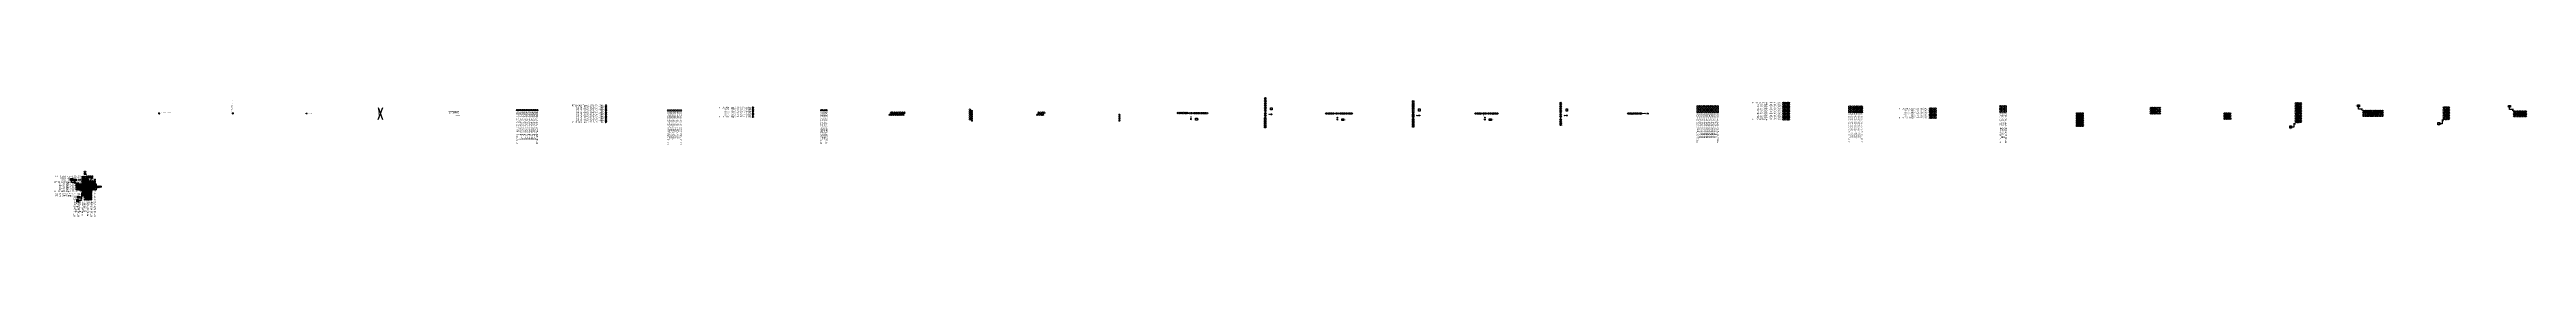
# Model space of a CAD drawing. Extents: x -24 to 1655, y -25 to 61.
import ezdxf
from ezdxf.enums import TextEntityAlignment as Align

# ---------------------------------------------------------------- set-up
doc = ezdxf.new("R2018")
doc.units = 0
doc.header["$MEASUREMENT"] = 0
doc.linetypes.add('DASHED', pattern=[0.75, 0.5, -0.25])
for name, color, linetype, lineweight in [('01 - Bestaande kabel', 125, 'Continuous', 0), ('Aansluiting LS K01', 120, 'DASHED', 0), ('Aansluiting LS K02', 52, 'DASHED', 0), ('Aansluiting LS K03', 5, 'DASHED', 0), ('Aansluiting LS K06', 30, 'DASHED', 0), ('Aansluiting LS K07', 252, 'DASHED', 0), ('Aansluiting LS K08', 244, 'DASHED', 0), ('Aansluiting LS K09', 104, 'DASHED', 0), ('Aansluiting LS K10', 1, 'DASHED', 0), ('Aansluiting LS K11', 190, 'DASHED', 0), ('Aansluiting LS K12', 201, 'DASHED', 0), ('AANSLUITKAST', 7, 'Continuous', 0), ('Knooppunt LS AM', 7, 'Continuous', 0)]:
    doc.layers.add(name, color=color, linetype=linetype, lineweight=lineweight)
for name, color, linetype in [('01 - Diversen', 7, 'Continuous'), ('01 - Station', 7, 'Continuous'), ('PREVIEW_DESTINATION', 7, 'Continuous'), ('PREVIEW_SOURCE', 7, 'Continuous')]:
    doc.layers.add(name, color=color, linetype=linetype)
doc.layers.add('Aansluiting LS K04', color=3, linetype='DASHED', lineweight=0, true_color=0x00f000)
doc.layers.add('Aansluiting LS K05', color=6, linetype='DASHED', lineweight=0, true_color=0xeb00eb)
doc.styles.add('TECHBASE_ARIAL_NOVA_LIGHT', font='ArialNova-Light.ttf')

# ---------------------------------------------------------------- blocks, each defined once
blk = doc.blocks.new('TB_NIEUWE MOF__40955691265E_B54C1F3F_ANL1_TEXT1_H045')
h = blk.add_hatch(color=0)
h.dxf.hatch_style = 1
edge = h.paths.add_edge_path()
edge.add_arc((0, 0), 0.5, 0, 360)
at = {"layer": 'Knooppunt LS AM'}
blk.add_circle((0, 0), 0.5, dxfattribs=at)
at = {"style": 'TECHBASE_ARIAL_NOVA_LIGHT'}
blk.add_attdef('MOF_TEKST', text='', height=0.45, dxfattribs=at).set_placement((1.2, 0.9), align=Align.TOP_LEFT)
blk = doc.blocks.new('TB_MOF bestaand-nieuw__40955691265E_0B312397_ANL1_TEXT1_H045')
h = blk.add_hatch(color=0)
h.dxf.hatch_style = 1
h.paths.add_polyline_path([(0, 0.5), (0, -0.5, 0.414214), (0.5, 0, 0.414214)])
at = {"layer": '01 - Bestaande kabel'}
h = blk.add_hatch(color=256, dxfattribs=at)
h.dxf.hatch_style = 1
h.paths.add_polyline_path([(-0.5, 0, 0.414214), (0, -0.5), (0, 0.5, 0.414214)])
blk.add_lwpolyline([(0, 0.5), (0, -0.5)], dxfattribs=at)
at = {"layer": '01 - Station'}
blk.add_lwpolyline([(0, 0.5), (0, -0.5)], dxfattribs=at)
at = {"layer": 'Knooppunt LS AM'}
blk.add_circle((0, 0), 0.5, dxfattribs=at)
at = {"style": 'TECHBASE_ARIAL_NOVA_LIGHT'}
blk.add_attdef('MOF_TEKST', text='', height=0.45, dxfattribs=at).set_placement((1.2, 0.9), align=Align.TOP_LEFT)
blk = doc.blocks.new('TB_BESTAANDE MOF__40955691265E_17C99F20_ANL1_BLACK_CONT7_1_TEXT1_H045')
at = {"layer": '01 - Bestaande kabel', "transparency": 33554687}
h = blk.add_hatch(color=256, dxfattribs=at)
h.dxf.hatch_style = 1
edge = h.paths.add_edge_path()
edge.add_arc((0, 0), 0.305, 0, 360)
at = {"color": 7, "linetype": 'Continuous'}
blk.add_circle((0, 0), 0.305, dxfattribs=at)
at = {"color": 7, "style": 'TECHBASE_ARIAL_NOVA_LIGHT'}
blk.add_attdef('MOF_TEKST', text='', height=0.45, dxfattribs=at).set_placement((1.1, 0.2), align=Align.TOP_LEFT)
blk = doc.blocks.new('TB_LS KAST VERWIJDEREN__40955691265E_7ABCBC3D_ANL1')
at = {"layer": '01 - Station', "const_width": 0.1}
blk.add_lwpolyline([(-4, 1.6), (4, 1.5), (4, -1.6), (-4, -1.5)], close=True, dxfattribs=at)
at = {"layer": '01 - Station'}
for points in [[(-4, 1.6), (4, -1.6)], [(4, 1.5), (-4, -1.5)]]:
    blk.add_lwpolyline(points, dxfattribs=at)
at = {"style": 'TECHBASE_ARIAL_NOVA_LIGHT'}
blk.add_attdef('LS_KAST', (-3.5, 0.2), '', height=1, dxfattribs=at)
blk = doc.blocks.new('TB_LS KAST BEHOUDEN__40955691265E_CF6EBBA4_ANL1')
at = {"layer": '01 - Station', "const_width": 0.1}
blk.add_lwpolyline([(-4, 1.6), (4, 1.5), (4, -1.6), (-4, -1.5)], close=True, dxfattribs=at)
at = {"style": 'TECHBASE_ARIAL_NOVA_LIGHT'}
blk.add_attdef('LS_KAST', (-3.5, 0.2), '', height=1, dxfattribs=at)
blk = doc.blocks.new('TB_RT 1-12 LS__40955691265E_2D0FA900_ANL1_RT_BACK1')
at = {"linetype": 'DASHED'}
blk.add_wipeout([(-24.5, 8.1), (3.2, 8.1), (3.2, -7.5), (-24.5, -7.5)], dxfattribs=at)
at = {"layer": 'Aansluiting LS K01', "linetype": 'Continuous'}
blk.add_circle((2.3, -6.4), 0.5, dxfattribs=at)
at = {"layer": 'Aansluiting LS K02', "linetype": 'Continuous'}
blk.add_circle((2.3, -5.1), 0.5, dxfattribs=at)
at = {"layer": 'Aansluiting LS K03', "linetype": 'Continuous'}
blk.add_circle((2.3, -3.9), 0.5, dxfattribs=at)
at = {"layer": 'Aansluiting LS K04', "linetype": 'Continuous'}
blk.add_circle((2.3, -2.6), 0.5, dxfattribs=at)
at = {"layer": 'Aansluiting LS K05', "linetype": 'Continuous'}
blk.add_circle((2.3, -1.4), 0.5, dxfattribs=at)
at = {"layer": 'Aansluiting LS K06', "linetype": 'Continuous'}
blk.add_circle((2.3, -0.1), 0.5, dxfattribs=at)
at = {"layer": 'Aansluiting LS K07', "linetype": 'Continuous'}
blk.add_circle((2.3, 1.1), 0.5, dxfattribs=at)
at = {"layer": 'Aansluiting LS K08', "linetype": 'Continuous'}
blk.add_circle((2.3, 2.4), 0.5, dxfattribs=at)
at = {"layer": 'Aansluiting LS K09', "linetype": 'Continuous'}
blk.add_circle((2.3, 3.6), 0.5, dxfattribs=at)
at = {"layer": 'Aansluiting LS K10', "linetype": 'Continuous'}
blk.add_circle((2.3, 4.9), 0.5, dxfattribs=at)
at = {"layer": 'Aansluiting LS K11', "linetype": 'Continuous'}
blk.add_circle((2.3, 6.1), 0.5, dxfattribs=at)
at = {"layer": 'Aansluiting LS K12', "linetype": 'Continuous'}
blk.add_circle((2.3, 7.4), 0.5, dxfattribs=at)
at = {"layer": 'Aansluiting LS K01', "style": 'TECHBASE_ARIAL_NOVA_LIGHT'}
blk.add_attdef('RT_01:', text='', height=1, dxfattribs=at).set_placement((1.3, -6.8), align=Align.RIGHT)
at = {"layer": 'Aansluiting LS K02', "style": 'TECHBASE_ARIAL_NOVA_LIGHT'}
blk.add_attdef('RT_02:', text='', height=1, dxfattribs=at).set_placement((1.3, -5.6), align=Align.RIGHT)
at = {"layer": 'Aansluiting LS K03', "style": 'TECHBASE_ARIAL_NOVA_LIGHT'}
blk.add_attdef('RT_03:', text='', height=1, dxfattribs=at).set_placement((1.3, -4.3), align=Align.RIGHT)
at = {"layer": 'Aansluiting LS K04', "style": 'TECHBASE_ARIAL_NOVA_LIGHT'}
blk.add_attdef('RT_04:', text='', height=1, dxfattribs=at).set_placement((1.3, -3.1), align=Align.RIGHT)
at = {"layer": 'Aansluiting LS K05', "style": 'TECHBASE_ARIAL_NOVA_LIGHT'}
blk.add_attdef('RT_05:', text='', height=1, dxfattribs=at).set_placement((1.3, -1.8), align=Align.RIGHT)
at = {"layer": 'Aansluiting LS K06', "style": 'TECHBASE_ARIAL_NOVA_LIGHT'}
blk.add_attdef('RT_06:', text='', height=1, dxfattribs=at).set_placement((1.3, -0.6), align=Align.RIGHT)
at = {"layer": 'Aansluiting LS K07', "style": 'TECHBASE_ARIAL_NOVA_LIGHT'}
blk.add_attdef('RT_07:', text='', height=1, dxfattribs=at).set_placement((1.3, 0.7), align=Align.RIGHT)
at = {"layer": 'Aansluiting LS K08', "style": 'TECHBASE_ARIAL_NOVA_LIGHT'}
blk.add_attdef('RT_08:', text='', height=1, dxfattribs=at).set_placement((1.3, 1.9), align=Align.RIGHT)
at = {"layer": 'Aansluiting LS K09', "style": 'TECHBASE_ARIAL_NOVA_LIGHT'}
blk.add_attdef('RT_09:', text='', height=1, dxfattribs=at).set_placement((1.3, 3.2), align=Align.RIGHT)
at = {"layer": 'Aansluiting LS K10', "style": 'TECHBASE_ARIAL_NOVA_LIGHT'}
blk.add_attdef('RT_10:', text='', height=1, dxfattribs=at).set_placement((1.3, 4.4), align=Align.RIGHT)
at = {"layer": 'Aansluiting LS K11', "style": 'TECHBASE_ARIAL_NOVA_LIGHT'}
blk.add_attdef('RT_11:', text='', height=1, dxfattribs=at).set_placement((1.3, 5.6), align=Align.RIGHT)
at = {"layer": 'Aansluiting LS K12', "style": 'TECHBASE_ARIAL_NOVA_LIGHT'}
blk.add_attdef('RT_12:', text='', height=1, dxfattribs=at).set_placement((1.3, 6.9), align=Align.RIGHT)
blk = doc.blocks.new('TB_RT 1-10 LS__40955691265E_CA5A1F55_ANL1_RT_BACK1')
at = {"linetype": 'DASHED'}
blk.add_wipeout([(-23.9, 6.3), (3.8, 6.3), (3.8, -7), (-23.9, -7)], dxfattribs=at)
at = {"layer": 'Aansluiting LS K01', "linetype": 'Continuous'}
blk.add_circle((2.9, -5.8), 0.5, dxfattribs=at)
at = {"layer": 'Aansluiting LS K02', "linetype": 'Continuous'}
blk.add_circle((2.9, -4.6), 0.5, dxfattribs=at)
at = {"layer": 'Aansluiting LS K03', "linetype": 'Continuous'}
blk.add_circle((2.9, -3.3), 0.5, dxfattribs=at)
at = {"layer": 'Aansluiting LS K04', "linetype": 'Continuous'}
blk.add_circle((2.9, -2.1), 0.5, dxfattribs=at)
at = {"layer": 'Aansluiting LS K05', "linetype": 'Continuous'}
blk.add_circle((2.9, -0.8), 0.5, dxfattribs=at)
at = {"layer": 'Aansluiting LS K06', "linetype": 'Continuous'}
blk.add_circle((2.9, 0.4), 0.5, dxfattribs=at)
at = {"layer": 'Aansluiting LS K07', "linetype": 'Continuous'}
blk.add_circle((2.9, 1.7), 0.5, dxfattribs=at)
at = {"layer": 'Aansluiting LS K08', "linetype": 'Continuous'}
blk.add_circle((2.9, 2.9), 0.5, dxfattribs=at)
at = {"layer": 'Aansluiting LS K09', "linetype": 'Continuous'}
blk.add_circle((2.9, 4.2), 0.5, dxfattribs=at)
at = {"layer": 'Aansluiting LS K10', "linetype": 'Continuous'}
blk.add_circle((2.9, 5.4), 0.5, dxfattribs=at)
at = {"layer": 'Aansluiting LS K01', "style": 'TECHBASE_ARIAL_NOVA_LIGHT'}
blk.add_attdef('RT_01:', text='', height=1, dxfattribs=at).set_placement((1.9, -6.3), align=Align.RIGHT)
at = {"layer": 'Aansluiting LS K02', "style": 'TECHBASE_ARIAL_NOVA_LIGHT'}
blk.add_attdef('RT_02:', text='', height=1, dxfattribs=at).set_placement((1.9, -5.1), align=Align.RIGHT)
at = {"layer": 'Aansluiting LS K03', "style": 'TECHBASE_ARIAL_NOVA_LIGHT'}
blk.add_attdef('RT_03:', text='', height=1, dxfattribs=at).set_placement((1.9, -3.8), align=Align.RIGHT)
at = {"layer": 'Aansluiting LS K04', "style": 'TECHBASE_ARIAL_NOVA_LIGHT'}
blk.add_attdef('RT_04:', text='', height=1, dxfattribs=at).set_placement((1.9, -2.6), align=Align.RIGHT)
at = {"layer": 'Aansluiting LS K05', "style": 'TECHBASE_ARIAL_NOVA_LIGHT'}
blk.add_attdef('RT_05:', text='', height=1, dxfattribs=at).set_placement((1.9, -1.3), align=Align.RIGHT)
at = {"layer": 'Aansluiting LS K06', "style": 'TECHBASE_ARIAL_NOVA_LIGHT'}
blk.add_attdef('RT_06:', text='', height=1, dxfattribs=at).set_placement((1.9, -0.1), align=Align.RIGHT)
at = {"layer": 'Aansluiting LS K07', "style": 'TECHBASE_ARIAL_NOVA_LIGHT'}
blk.add_attdef('RT_07:', text='', height=1, dxfattribs=at).set_placement((1.9, 1.2), align=Align.RIGHT)
at = {"layer": 'Aansluiting LS K08', "style": 'TECHBASE_ARIAL_NOVA_LIGHT'}
blk.add_attdef('RT_08:', text='', height=1, dxfattribs=at).set_placement((1.9, 2.4), align=Align.RIGHT)
at = {"layer": 'Aansluiting LS K09', "style": 'TECHBASE_ARIAL_NOVA_LIGHT'}
blk.add_attdef('RT_09:', text='', height=1, dxfattribs=at).set_placement((1.9, 3.7), align=Align.RIGHT)
at = {"layer": 'Aansluiting LS K10', "style": 'TECHBASE_ARIAL_NOVA_LIGHT'}
blk.add_attdef('RT_10:', text='', height=1, dxfattribs=at).set_placement((1.9, 4.9), align=Align.RIGHT)
blk = doc.blocks.new('TB_RT 1-8 LS__40955691265E_F9EFD97A_ANL1_RT_BACK1')
at = {"linetype": 'DASHED'}
blk.add_wipeout([(-24.8, 6.1), (2.9, 6.1), (2.9, -4.8), (-24.8, -4.8)], dxfattribs=at)
at = {"layer": 'Aansluiting LS K01', "linetype": 'Continuous'}
blk.add_circle((2, -3.7), 0.5, dxfattribs=at)
at = {"layer": 'Aansluiting LS K02', "linetype": 'Continuous'}
blk.add_circle((2, -2.4), 0.5, dxfattribs=at)
at = {"layer": 'Aansluiting LS K03', "linetype": 'Continuous'}
blk.add_circle((2, -1.2), 0.5, dxfattribs=at)
at = {"layer": 'Aansluiting LS K04', "linetype": 'Continuous'}
blk.add_circle((2, 0.1), 0.5, dxfattribs=at)
at = {"layer": 'Aansluiting LS K05', "linetype": 'Continuous'}
blk.add_circle((2, 1.3), 0.5, dxfattribs=at)
at = {"layer": 'Aansluiting LS K06', "linetype": 'Continuous'}
blk.add_circle((2, 2.6), 0.5, dxfattribs=at)
at = {"layer": 'Aansluiting LS K07', "linetype": 'Continuous'}
blk.add_circle((2, 3.8), 0.5, dxfattribs=at)
at = {"layer": 'Aansluiting LS K08', "linetype": 'Continuous'}
blk.add_circle((2, 5.1), 0.5, dxfattribs=at)
at = {"layer": 'Aansluiting LS K01', "style": 'TECHBASE_ARIAL_NOVA_LIGHT'}
blk.add_attdef('RT_01:', text='', height=1, dxfattribs=at).set_placement((1, -4.2), align=Align.RIGHT)
at = {"layer": 'Aansluiting LS K02', "style": 'TECHBASE_ARIAL_NOVA_LIGHT'}
blk.add_attdef('RT_02:', text='', height=1, dxfattribs=at).set_placement((1, -2.9), align=Align.RIGHT)
at = {"layer": 'Aansluiting LS K03', "style": 'TECHBASE_ARIAL_NOVA_LIGHT'}
blk.add_attdef('RT_03:', text='', height=1, dxfattribs=at).set_placement((1, -1.7), align=Align.RIGHT)
at = {"layer": 'Aansluiting LS K04', "style": 'TECHBASE_ARIAL_NOVA_LIGHT'}
blk.add_attdef('RT_04:', text='', height=1, dxfattribs=at).set_placement((1, -0.4), align=Align.RIGHT)
at = {"layer": 'Aansluiting LS K05', "style": 'TECHBASE_ARIAL_NOVA_LIGHT'}
blk.add_attdef('RT_05:', text='', height=1, dxfattribs=at).set_placement((1, 0.8), align=Align.RIGHT)
at = {"layer": 'Aansluiting LS K06', "style": 'TECHBASE_ARIAL_NOVA_LIGHT'}
blk.add_attdef('RT_06:', text='', height=1, dxfattribs=at).set_placement((1, 2.1), align=Align.RIGHT)
at = {"layer": 'Aansluiting LS K07', "style": 'TECHBASE_ARIAL_NOVA_LIGHT'}
blk.add_attdef('RT_07:', text='', height=1, dxfattribs=at).set_placement((1, 3.3), align=Align.RIGHT)
at = {"layer": 'Aansluiting LS K08', "style": 'TECHBASE_ARIAL_NOVA_LIGHT'}
blk.add_attdef('RT_08:', text='', height=1, dxfattribs=at).set_placement((1, 4.6), align=Align.RIGHT)
blk = doc.blocks.new('TB_RT 1-6 LS__40955691265E_C92ADE7D_ANL1_RT_BACK1')
at = {"linetype": 'DASHED'}
blk.add_wipeout([(-24.2, 5), (3.4, 5), (3.4, -3.4), (-24.2, -3.4)], dxfattribs=at)
at = {"layer": 'Aansluiting LS K01', "linetype": 'Continuous'}
blk.add_circle((2.5, -2.2), 0.5, dxfattribs=at)
at = {"layer": 'Aansluiting LS K02', "linetype": 'Continuous'}
blk.add_circle((2.5, -1), 0.5, dxfattribs=at)
at = {"layer": 'Aansluiting LS K03', "linetype": 'Continuous'}
blk.add_circle((2.5, 0.3), 0.5, dxfattribs=at)
at = {"layer": 'Aansluiting LS K04', "linetype": 'Continuous'}
blk.add_circle((2.5, 1.5), 0.5, dxfattribs=at)
at = {"layer": 'Aansluiting LS K05', "linetype": 'Continuous'}
blk.add_circle((2.5, 2.8), 0.5, dxfattribs=at)
at = {"layer": 'Aansluiting LS K06', "linetype": 'Continuous'}
blk.add_circle((2.5, 4), 0.5, dxfattribs=at)
at = {"layer": 'Aansluiting LS K01', "style": 'TECHBASE_ARIAL_NOVA_LIGHT'}
blk.add_attdef('RT_01:', text='', height=1, dxfattribs=at).set_placement((1.5, -2.7), align=Align.RIGHT)
at = {"layer": 'Aansluiting LS K02', "style": 'TECHBASE_ARIAL_NOVA_LIGHT'}
blk.add_attdef('RT_02:', text='', height=1, dxfattribs=at).set_placement((1.5, -1.5), align=Align.RIGHT)
at = {"layer": 'Aansluiting LS K03', "style": 'TECHBASE_ARIAL_NOVA_LIGHT'}
blk.add_attdef('RT_03:', text='', height=1, dxfattribs=at).set_placement((1.5, -0.2), align=Align.RIGHT)
at = {"layer": 'Aansluiting LS K04', "style": 'TECHBASE_ARIAL_NOVA_LIGHT'}
blk.add_attdef('RT_04:', text='', height=1, dxfattribs=at).set_placement((1.5, 1), align=Align.RIGHT)
at = {"layer": 'Aansluiting LS K05', "style": 'TECHBASE_ARIAL_NOVA_LIGHT'}
blk.add_attdef('RT_05:', text='', height=1, dxfattribs=at).set_placement((1.5, 2.3), align=Align.RIGHT)
at = {"layer": 'Aansluiting LS K06', "style": 'TECHBASE_ARIAL_NOVA_LIGHT'}
blk.add_attdef('RT_06:', text='', height=1, dxfattribs=at).set_placement((1.5, 3.5), align=Align.RIGHT)
blk = doc.blocks.new('TB_RT 1-4 LS__40955691265E_8F8ADB0A_ANL1_RT_BACK1')
at = {"linetype": 'DASHED'}
blk.add_wipeout([(-24.6, 2.3), (3.1, 2.3), (3.1, -3.6), (-24.6, -3.6)], dxfattribs=at)
at = {"layer": 'Aansluiting LS K01', "linetype": 'Continuous'}
blk.add_circle((2.2, -2.4), 0.5, dxfattribs=at)
at = {"layer": 'Aansluiting LS K02', "linetype": 'Continuous'}
blk.add_circle((2.2, -1.2), 0.5, dxfattribs=at)
at = {"layer": 'Aansluiting LS K03', "linetype": 'Continuous'}
blk.add_circle((2.2, 0.1), 0.5, dxfattribs=at)
at = {"layer": 'Aansluiting LS K04', "linetype": 'Continuous'}
blk.add_circle((2.2, 1.3), 0.5, dxfattribs=at)
at = {"layer": 'Aansluiting LS K01', "style": 'TECHBASE_ARIAL_NOVA_LIGHT'}
blk.add_attdef('RT_01:', text='', height=1, dxfattribs=at).set_placement((1.2, -2.9), align=Align.RIGHT)
at = {"layer": 'Aansluiting LS K02', "style": 'TECHBASE_ARIAL_NOVA_LIGHT'}
blk.add_attdef('RT_02:', text='', height=1, dxfattribs=at).set_placement((1.2, -1.7), align=Align.RIGHT)
at = {"layer": 'Aansluiting LS K03', "style": 'TECHBASE_ARIAL_NOVA_LIGHT'}
blk.add_attdef('RT_03:', text='', height=1, dxfattribs=at).set_placement((1.2, -0.4), align=Align.RIGHT)
at = {"layer": 'Aansluiting LS K04', "style": 'TECHBASE_ARIAL_NOVA_LIGHT'}
blk.add_attdef('RT_04:', text='', height=1, dxfattribs=at).set_placement((1.2, 0.8), align=Align.RIGHT)
blk = doc.blocks.new('TB_LS Kast RT 1-8 L-R__40955691265E_1401D99F_ANL1')
at = {"layer": 'AANSLUITKAST'}
for points in [[(-4.5, -0.4), (-4.2, 0.1)], [(-3.2, -0.4), (-2.9, 0.1)], [(-1.9, -0.4), (-1.6, 0.1)], [(-0.6, -0.4), (-0.3, 0.1)], [(0.7, -0.4), (1, 0.1)], [(2, -0.4), (2.3, 0.1)], [(3.3, -0.4), (3.6, 0.1)], [(4.6, -0.4), (4.9, 0.1)]]:
    blk.add_lwpolyline(points, dxfattribs=at)
for centre in [(-3.9, 0.5), (-2.6, 0.5), (-1.3, 0.5), (0, 0.5), (1.3, 0.5), (2.6, 0.5), (3.9, 0.5), (5.2, 0.5), (-4.8, -0.9), (-3.5, -0.9), (-2.2, -0.9), (-0.9, -0.9), (0.4, -0.9), (1.7, -0.9), (3, -0.9), (4.4, -0.9)]:
    blk.add_circle(centre, 0.5, dxfattribs=at)
at = {"color": 7, "style": 'TECHBASE_ARIAL_NOVA_LIGHT'}
for tag, p in [('RI8', (-4.6, -1.8)), ('RI7', (-3.3, -1.8)), ('RI6', (-2, -1.8)), ('RI5', (-0.7, -1.8)), ('RI4', (0.7, -1.8)), ('RI3', (2, -1.8)), ('RI2', (3.3, -1.8)), ('RI1', (4.6, -1.8))]:
    blk.add_attdef(tag, text='', height=0.5, rotation=90, dxfattribs=at).set_placement(p, align=Align.RIGHT)
blk = doc.blocks.new('TB_LS Kast RT 1-6 L-R__40955691265E_9E8C4473_ANL1')
at = {"layer": 'AANSLUITKAST'}
for points in [[(-4.5, -0.4), (-4.2, 0.1)], [(-3.2, -0.4), (-2.9, 0.1)], [(-1.9, -0.4), (-1.6, 0.1)], [(-0.6, -0.4), (-0.3, 0.1)], [(0.7, -0.4), (1, 0.1)], [(2, -0.4), (2.3, 0.1)]]:
    blk.add_lwpolyline(points, dxfattribs=at)
for centre in [(-3.9, 0.5), (-2.6, 0.5), (-1.3, 0.5), (0, 0.5), (1.3, 0.5), (2.6, 0.5), (-4.8, -0.9), (-3.5, -0.9), (-2.2, -0.9), (-0.9, -0.9), (0.4, -0.9), (1.7, -0.9)]:
    blk.add_circle(centre, 0.5, dxfattribs=at)
at = {"color": 7, "style": 'TECHBASE_ARIAL_NOVA_LIGHT'}
for tag, p in [('RI6', (-4.6, -1.8)), ('RI5', (-3.3, -1.8)), ('RI4', (-2, -1.8)), ('RI3', (-0.7, -1.8)), ('RI2', (0.7, -1.8)), ('RI1', (2, -1.8))]:
    blk.add_attdef(tag, text='', height=0.5, rotation=90, dxfattribs=at).set_placement(p, align=Align.RIGHT)
blk = doc.blocks.new('TB_LS Kast RT 1-4 L-R__40955691265E_97770BF3_ANL1')
at = {"layer": 'AANSLUITKAST'}
for points in [[(-4.5, -0.4), (-4.2, 0.1)], [(-3.2, -0.4), (-2.9, 0.1)], [(-1.9, -0.4), (-1.6, 0.1)], [(-0.6, -0.4), (-0.3, 0.1)]]:
    blk.add_lwpolyline(points, dxfattribs=at)
for centre in [(-3.9, 0.5), (-2.6, 0.5), (-1.3, 0.5), (0, 0.5), (-4.8, -0.9), (-3.5, -0.9), (-2.2, -0.9), (-0.9, -0.9)]:
    blk.add_circle(centre, 0.5, dxfattribs=at)
at = {"color": 7, "style": 'TECHBASE_ARIAL_NOVA_LIGHT'}
for tag, p in [('RI4', (-4.6, -1.8)), ('RI3', (-3.3, -1.8)), ('RI2', (-2, -1.8)), ('RI1', (-0.7, -1.8))]:
    blk.add_attdef(tag, text='', height=0.5, rotation=90, dxfattribs=at).set_placement(p, align=Align.RIGHT)
blk = doc.blocks.new('TB_RT 1-4 LS kast__40955691265E_DA04E606_ANL1_RT_BACK1')
at = {"layer": 'AANSLUITKAST'}
for centre in [(-4.8, -0.9), (-3.5, -0.9), (-2.2, -0.9), (-0.9, -0.9)]:
    blk.add_circle(centre, 0.5, dxfattribs=at)
at = {"color": 7, "style": 'TECHBASE_ARIAL_NOVA_LIGHT'}
for tag, p in [('RI4', (-4.6, -1.8)), ('RI3', (-3.3, -1.8)), ('RI2', (-2, -1.8)), ('RI1', (-0.7, -1.8))]:
    blk.add_attdef(tag, text='', height=0.5, rotation=90, dxfattribs=at).set_placement(p, align=Align.RIGHT)
blk = doc.blocks.new('TB_12 RICHTINGEN LS REK__40955691265E_CB7427F3_ANL1')
at = {"color": 6}
for points, const_width in [([(-8.6, 0.3), (-8.8, 0.3)], 0.02), ([(-7.4, 0.3), (-7.6, 0.3)], 0.02), ([(-6.2, 0.3), (-6.4, 0.3)], 0.02), ([(-5, 0.3), (-5.2, 0.3)], 0.02), ([(-3.8, 0.3), (-4, 0.3)], 0.02), ([(-2.5, 0.2), (-2.8, 0.2)], 0.02), ([(-1.8, 0.2), (-2.1, 0.2)], 0.02), ([(-1.6, -0.1), (-1, 0.7)], 0.05), ([(-0.9, -0.1), (-1.7, 0.6)], 0.05), ([(-0.6, 0.2), (-0.8, 0.2)], 0.02), ([(-0.4, -0.1), (0.2, 0.7)], 0.05), ([(0.3, -0.1), (-0.5, 0.6)], 0.05), ([(0.6, 0.2), (0.4, 0.2)], 0.02), ([(1.3, 0.2), (1, 0.2)], 0.02), ([(1.4, -0.2), (2.1, 0.6)], 0.05), ([(2.2, -0.1), (1.4, 0.6)], 0.05), ([(2.6, 0.2), (2.3, 0.2)], 0.02), ([(2.8, -0.2), (3.4, 0.6)], 0.05), ([(3.5, -0.1), (2.7, 0.6)], 0.05), ([(3.8, 0.2), (3.6, 0.2)], 0.02), ([(5, 0.2), (4.8, 0.2)], 0.02), ([(6.2, 0.2), (6, 0.2)], 0.02), ([(7.4, 0.2), (7.2, 0.2)], 0.02), ([(8.6, 0.2), (8.4, 0.2)], 0.02), ([(9.7, 0.2), (9.6, 0.2)], 0.02), ([(-0.1, -0.3), (-0.1, -1.7), (-1.3, -1.7), (-1.3, -0.3), (-1.3, -1.7), (-0.6, -1.7), (-0.6, -3.7)], 0.02), ([(-0.6, -4.3), (-0.6, -4.7)], 0.02)]:
    blk.add_lwpolyline(points, dxfattribs=dict(at, const_width=const_width))
at = {"color": 6, "linetype": 'Continuous', "const_width": 0.03}
for points in [[(3.1, -3.9), (3.1, 0.2)], [(5.2, -3.9), (4.9, -3.9), (4.7, -4.4), (4.3, -3.3), (4.1, -3.9), (3.9, -3.9)]]:
    blk.add_lwpolyline(points, dxfattribs=at)
at = {"color": 6}
blk.add_lwpolyline([(3.9, -4.5), (2.4, -4.5), (2.4, -3.3), (3.9, -3.3)], close=True, dxfattribs=at)
for centre, radius in [((-9.3, 0.3), 0.53), ((-8.1, 0.3), 0.53), ((-6.9, 0.3), 0.53), ((-5.7, 0.3), 0.53), ((-4.5, 0.3), 0.53), ((-3.3, 0.3), 0.53), ((-2.3, 0.2), 0.209), ((-1.3, 0.2), 0.53), ((-0.1, 0.2), 0.53), ((0.8, 0.2), 0.209), ((1.8, 0.2), 0.53), ((3.1, 0.2), 0.53), ((4.3, 0.2), 0.53), ((5.5, 0.2), 0.53), ((6.7, 0.2), 0.53), ((7.9, 0.2), 0.53), ((9.1, 0.2), 0.53), ((10.3, 0.2), 0.53), ((-0.6, -3.7), 0.297), ((-0.6, -4), 0.297), ((-0.6, -2.4), 0.165)]:
    blk.add_circle(centre, radius, dxfattribs=at)
at = {"char_height": 0.5, "attachment_point": 3, "style": 'TECHBASE_ARIAL_NOVA_LIGHT'}
for s, insert in [('1', (-9.9, -0.3)), ('2', (-8.5, -0.3)), ('3', (-7.3, -0.3)), ('4', (-6.1, -0.3)), ('5', (-5, -0.3)), ('6', (-3.8, -0.3)), ('7', (3.9, -0.3)), ('8', (5.1, -0.3)), ('9', (6.3, -0.3)), ('10', (7.6, -0.4)), ('11', (8.9, -0.4)), ('12', (10.1, -0.4))]:
    blk.add_mtext_dynamic_manual_height_columns(s, width=0.665, gutter_width=2.5, heights=[0], dxfattribs=dict(at, insert=insert))
at = {"color": 6, "style": 'TECHBASE_ARIAL_NOVA_LIGHT'}
for tag, p in [('RI1', (-9.1, 1)), ('RI2', (-7.9, 1.1)), ('RI3', (-6.7, 1.1)), ('RI4', (-5.5, 1.1)), ('RI5', (-4.3, 1.1)), ('RI6', (-3.1, 1.1)), ('RI7', (4.5, 1)), ('RI8', (5.7, 1)), ('RI9', (6.9, 1)), ('RI10', (8.1, 1)), ('RI11', (9.3, 1)), ('RI12', (10.5, 1))]:
    blk.add_attdef(tag, p, '', height=0.5, rotation=90, dxfattribs=at)
blk = doc.blocks.new('TB_12 RICHTINGEN LS REK REVERSE__40955691265E_52FE5F1D_ANL1')
at = {"color": 6}
for points, const_width in [([(-8.6, 0.3), (-8.8, 0.3)], 0.02), ([(-7.4, 0.3), (-7.6, 0.3)], 0.02), ([(-6.2, 0.3), (-6.4, 0.3)], 0.02), ([(-5, 0.3), (-5.2, 0.3)], 0.02), ([(-3.8, 0.3), (-4, 0.3)], 0.02), ([(-2.5, 0.2), (-2.8, 0.2)], 0.02), ([(-1.8, 0.2), (-2.1, 0.2)], 0.02), ([(-1.6, -0.1), (-1, 0.7)], 0.05), ([(-0.9, -0.1), (-1.7, 0.6)], 0.05), ([(-0.6, 0.2), (-0.8, 0.2)], 0.02), ([(-0.4, -0.1), (0.2, 0.7)], 0.05), ([(0.3, -0.1), (-0.5, 0.6)], 0.05), ([(0.6, 0.2), (0.4, 0.2)], 0.02), ([(1.3, 0.2), (1, 0.2)], 0.02), ([(1.4, -0.2), (2.1, 0.6)], 0.05), ([(2.2, -0.1), (1.4, 0.6)], 0.05), ([(2.6, 0.2), (2.3, 0.2)], 0.02), ([(2.8, -0.2), (3.4, 0.6)], 0.05), ([(3.5, -0.1), (2.7, 0.6)], 0.05), ([(3.8, 0.2), (3.6, 0.2)], 0.02), ([(5, 0.2), (4.8, 0.2)], 0.02), ([(6.2, 0.2), (6, 0.2)], 0.02), ([(7.4, 0.2), (7.2, 0.2)], 0.02), ([(8.6, 0.2), (8.4, 0.2)], 0.02), ([(9.7, 0.2), (9.6, 0.2)], 0.02), ([(-0.1, -0.3), (-0.1, -1.7), (-1.3, -1.7), (-1.3, -0.3), (-1.3, -1.7), (-0.6, -1.7), (-0.6, -3.7)], 0.02), ([(-0.6, -4.3), (-0.6, -4.7)], 0.02)]:
    blk.add_lwpolyline(points, dxfattribs=dict(at, const_width=const_width))
at = {"color": 6, "linetype": 'Continuous', "const_width": 0.03}
for points in [[(3.1, -3.9), (3.1, 0.2)], [(5.2, -3.9), (4.9, -3.9), (4.7, -4.4), (4.3, -3.3), (4.1, -3.9), (3.9, -3.9)]]:
    blk.add_lwpolyline(points, dxfattribs=at)
at = {"color": 6}
blk.add_lwpolyline([(3.9, -4.5), (2.4, -4.5), (2.4, -3.3), (3.9, -3.3)], close=True, dxfattribs=at)
for centre, radius in [((-9.3, 0.3), 0.53), ((-8.1, 0.3), 0.53), ((-6.9, 0.3), 0.53), ((-5.7, 0.3), 0.53), ((-4.5, 0.3), 0.53), ((-3.3, 0.3), 0.53), ((-2.3, 0.2), 0.209), ((-1.3, 0.2), 0.53), ((-0.1, 0.2), 0.53), ((0.8, 0.2), 0.209), ((1.8, 0.2), 0.53), ((3.1, 0.2), 0.53), ((4.3, 0.2), 0.53), ((5.5, 0.2), 0.53), ((6.7, 0.2), 0.53), ((7.9, 0.2), 0.53), ((9.1, 0.2), 0.53), ((10.3, 0.2), 0.53), ((-0.6, -3.7), 0.297), ((-0.6, -4), 0.297), ((-0.6, -2.4), 0.165)]:
    blk.add_circle(centre, radius, dxfattribs=at)
at = {"char_height": 0.5, "attachment_point": 3, "style": 'TECHBASE_ARIAL_NOVA_LIGHT'}
for s, insert in [('1', (-9.9, -0.3)), ('2', (-8.5, -0.3)), ('3', (-7.3, -0.3)), ('4', (-6.1, -0.3)), ('5', (-5, -0.3)), ('6', (-3.8, -0.3)), ('7', (3.9, -0.3)), ('8', (5.1, -0.3)), ('9', (6.3, -0.3)), ('10', (7.6, -0.4)), ('11', (8.9, -0.4)), ('12', (10.1, -0.4))]:
    blk.add_mtext_dynamic_manual_height_columns(s, width=0.665, gutter_width=2.5, heights=[0], dxfattribs=dict(at, insert=insert))
at = {"color": 6, "style": 'TECHBASE_ARIAL_NOVA_LIGHT'}
for tag, p in [('RI1', (-9.5, 1.1)), ('RI2', (-8.3, 1.1)), ('RI3', (-7.1, 1.1)), ('RI4', (-5.9, 1.1)), ('RI5', (-4.7, 1.1)), ('RI6', (-3.5, 1.1)), ('RI7', (4.1, 1)), ('RI8', (5.3, 1)), ('RI9', (6.5, 1)), ('RI10', (7.6, 1)), ('RI11', (8.8, 1)), ('RI12', (10, 1))]:
    blk.add_attdef(tag, text='', height=0.5, rotation=270, dxfattribs=at).set_placement(p, align=Align.RIGHT)
blk = doc.blocks.new('TB_10 RICHTINGEN LS REK__40955691265E_9FDC15B1_ANL1')
at = {"color": 6}
for points, const_width in [([(-8.2, 0), (-8.4, 0)], 0.02), ([(-7, 0), (-7.2, 0)], 0.02), ([(-5.8, 0), (-6, 0)], 0.02), ([(-4.6, 0), (-4.8, 0)], 0.02), ([(-3.3, 0), (-3.6, 0)], 0.02), ([(-2.6, 0), (-2.9, 0)], 0.02), ([(-2.4, -0.4), (-1.7, 0.4)], 0.05), ([(-1.7, -0.4), (-2.5, 0.4)], 0.05), ([(-1.4, 0), (-1.6, 0)], 0.02), ([(-1.2, -0.4), (-0.6, 0.4)], 0.05), ([(-0.5, -0.4), (-1.3, 0.4)], 0.05), ([(-0.2, 0), (-0.4, 0)], 0.02), ([(0.5, 0), (0.2, 0)], 0.02), ([(0.6, -0.4), (1.3, 0.4)], 0.05), ([(1.4, -0.4), (0.6, 0.4)], 0.05), ([(2, -0.4), (2.7, 0.4)], 0.05), ([(2.7, -0.4), (1.9, 0.4)], 0.05), ([(4.2, 0), (4.1, 0)], 0.02), ([(5.4, 0), (5.3, 0)], 0.02), ([(6.6, 0), (6.5, 0)], 0.02), ([(7.8, 0), (7.7, 0)], 0.02), ([(-0.9, -0.5), (-0.9, -2), (-2.1, -2), (-2.1, -0.5), (-2.1, -2), (-1.4, -2), (-1.4, -3.9)], 0.02), ([(-1.4, -4.5), (-1.4, -5)], 0.02)]:
    blk.add_lwpolyline(points, dxfattribs=dict(at, const_width=const_width))
at = {"color": 6, "linetype": 'Continuous', "const_width": 0.03}
for points in [[(2.3, 0), (2.3, -4.2)], [(4.4, -4.1), (4.1, -4.1), (3.9, -4.6), (3.5, -3.6), (3.3, -4.2), (3.1, -4.2)]]:
    blk.add_lwpolyline(points, dxfattribs=at)
at = {"color": 6}
blk.add_lwpolyline([(3.1, -4.7), (1.6, -4.7), (1.6, -3.6), (3.1, -3.6)], close=True, dxfattribs=at)
for centre, radius in [((-8.9, 0), 0.53), ((-7.7, 0), 0.53), ((-6.5, 0), 0.53), ((-5.3, 0), 0.53), ((-4.1, 0), 0.53), ((-3.1, 0), 0.209), ((-2.1, 0), 0.53), ((-0.9, 0), 0.53), ((0, 0), 0.209), ((1, 0), 0.53), ((2.3, 0), 0.53), ((3.5, 0), 0.53), ((4.7, 0), 0.53), ((5.9, 0), 0.53), ((7.1, 0), 0.53), ((8.3, 0), 0.53), ((-1.4, -3.9), 0.297), ((-1.4, -4.2), 0.297), ((-1.4, -2.7), 0.165)]:
    blk.add_circle(centre, radius, dxfattribs=at)
at = {"char_height": 0.5, "attachment_point": 3, "style": 'TECHBASE_ARIAL_NOVA_LIGHT'}
for s, width, insert in [('1', 0.665, (-9.3, -0.5)), ('2', 0.665, (-8.1, -0.5)), ('3', 0.665, (-6.9, -0.5)), ('4', 0.665, (-5.8, -0.5)), ('5', 0.665, (-4.5, -0.5)), ('6', 0.665, (3.1, -0.6)), ('7', 0.665, (4.3, -0.6)), ('8', 0.665, (5.5, -0.6)), ('9', 0.615, (6.8, -0.6)), ('10', 0.665, (8.1, -0.6))]:
    blk.add_mtext_dynamic_manual_height_columns(s, width=width, gutter_width=2.5, heights=[0], dxfattribs=dict(at, insert=insert))
at = {"color": 6, "style": 'TECHBASE_ARIAL_NOVA_LIGHT'}
for tag, p in [('RI1', (-8.7, 0.8)), ('RI2', (-7.5, 0.8)), ('RI3', (-6.3, 0.8)), ('RI4', (-5.1, 0.8)), ('RI5', (-3.9, 0.8)), ('RI6', (3.7, 0.8)), ('RI7', (4.9, 0.8)), ('RI8', (6.1, 0.8)), ('RI9', (7.3, 0.8)), ('RI10', (8.5, 0.8))]:
    blk.add_attdef(tag, p, '', height=0.5, rotation=90, dxfattribs=at)
blk = doc.blocks.new('TB_10 RICHTINGEN LS REK REVERSE__40955691265E_CA82E8AB_ANL1')
at = {"color": 6}
for points, const_width in [([(-8.2, 0), (-8.4, 0)], 0.02), ([(-7, 0), (-7.2, 0)], 0.02), ([(-5.8, 0), (-6, 0)], 0.02), ([(-4.6, 0), (-4.8, 0)], 0.02), ([(-3.3, 0), (-3.6, 0)], 0.02), ([(-2.6, 0), (-2.9, 0)], 0.02), ([(-2.4, -0.4), (-1.7, 0.4)], 0.05), ([(-1.7, -0.4), (-2.5, 0.4)], 0.05), ([(-1.4, 0), (-1.6, 0)], 0.02), ([(-1.2, -0.4), (-0.6, 0.4)], 0.05), ([(-0.5, -0.4), (-1.3, 0.4)], 0.05), ([(-0.2, 0), (-0.4, 0)], 0.02), ([(0.5, 0), (0.2, 0)], 0.02), ([(0.6, -0.4), (1.3, 0.4)], 0.05), ([(1.4, -0.4), (0.6, 0.4)], 0.05), ([(2, -0.4), (2.7, 0.4)], 0.05), ([(2.7, -0.4), (1.9, 0.4)], 0.05), ([(4.2, 0), (4.1, 0)], 0.02), ([(5.4, 0), (5.3, 0)], 0.02), ([(6.6, 0), (6.5, 0)], 0.02), ([(7.8, 0), (7.7, 0)], 0.02), ([(-0.9, -0.5), (-0.9, -2), (-2.1, -2), (-2.1, -0.5), (-2.1, -2), (-1.4, -2), (-1.4, -3.9)], 0.02), ([(-1.4, -4.5), (-1.4, -5)], 0.02)]:
    blk.add_lwpolyline(points, dxfattribs=dict(at, const_width=const_width))
at = {"color": 6, "linetype": 'Continuous', "const_width": 0.03}
for points in [[(2.3, 0), (2.3, -4.2)], [(4.4, -4.1), (4.1, -4.1), (3.9, -4.6), (3.5, -3.6), (3.3, -4.2), (3.1, -4.2)]]:
    blk.add_lwpolyline(points, dxfattribs=at)
at = {"color": 6}
blk.add_lwpolyline([(3.1, -4.7), (1.6, -4.7), (1.6, -3.6), (3.1, -3.6)], close=True, dxfattribs=at)
for centre, radius in [((-8.9, 0), 0.53), ((-7.7, 0), 0.53), ((-6.5, 0), 0.53), ((-5.3, 0), 0.53), ((-4.1, 0), 0.53), ((-3.1, 0), 0.209), ((-2.1, 0), 0.53), ((-0.9, 0), 0.53), ((0, 0), 0.209), ((1, 0), 0.53), ((2.3, 0), 0.53), ((3.5, 0), 0.53), ((4.7, 0), 0.53), ((5.9, 0), 0.53), ((7.1, 0), 0.53), ((8.3, 0), 0.53), ((-1.4, -3.9), 0.297), ((-1.4, -4.2), 0.297), ((-1.4, -2.7), 0.165)]:
    blk.add_circle(centre, radius, dxfattribs=at)
at = {"char_height": 0.5, "attachment_point": 3, "style": 'TECHBASE_ARIAL_NOVA_LIGHT'}
for s, width, insert in [('1', 0.665, (-9.3, -0.5)), ('2', 0.665, (-8.1, -0.5)), ('3', 0.665, (-6.9, -0.5)), ('4', 0.665, (-5.8, -0.5)), ('5', 0.665, (-4.5, -0.5)), ('6', 0.665, (3.1, -0.6)), ('7', 0.665, (4.3, -0.6)), ('8', 0.665, (5.5, -0.6)), ('9', 0.615, (6.8, -0.6)), ('10', 0.665, (8.1, -0.6))]:
    blk.add_mtext_dynamic_manual_height_columns(s, width=width, gutter_width=2.5, heights=[0], dxfattribs=dict(at, insert=insert))
at = {"color": 6, "style": 'TECHBASE_ARIAL_NOVA_LIGHT'}
for tag, p in [('RI1', (-9.1, 0.8)), ('RI2', (-7.9, 0.8)), ('RI3', (-6.7, 0.8)), ('RI4', (-5.5, 0.8)), ('RI5', (-4.3, 0.8)), ('RI6', (3.3, 0.8)), ('RI7', (4.5, 0.8)), ('RI8', (5.7, 0.8)), ('RI9', (6.9, 0.8)), ('RI10', (8, 0.8))]:
    blk.add_attdef(tag, text='', height=0.5, rotation=270, dxfattribs=at).set_placement(p, align=Align.RIGHT)
blk = doc.blocks.new('TB_8 RICHTINGEN LS REK__40955691265E_42F37574_ANL1')
at = {"const_width": 0.02}
for points in [[(-7, 0), (-7.2, 0)], [(-5.8, 0), (-6, 0)], [(-4.6, 0), (-4.8, 0)], [(-3.3, 0), (-3.6, 0)], [(3, 0), (2.9, 0)], [(4.2, 0), (4.1, 0)]]:
    blk.add_lwpolyline(points, dxfattribs=at)
at = {"color": 6}
for points, const_width in [([(-2.6, 0), (-2.9, 0)], 0.02), ([(-2.4, -0.4), (-1.7, 0.4)], 0.05), ([(-1.7, -0.4), (-2.5, 0.4)], 0.05), ([(-1.4, 0), (-1.6, 0)], 0.02), ([(-1.2, -0.4), (-0.6, 0.4)], 0.05), ([(-0.5, -0.4), (-1.3, 0.4)], 0.05), ([(-0.2, 0), (-0.4, 0)], 0.02), ([(0.5, 0), (0.2, 0)], 0.02), ([(0.6, -0.4), (1.3, 0.4)], 0.05), ([(1.4, -0.4), (0.6, 0.4)], 0.05), ([(2.7, -0.4), (1.9, 0.4)], 0.05), ([(2, -0.4), (2.7, 0.4)], 0.05), ([(5.4, 0), (5.3, 0)], 0.02), ([(6.6, 0), (6.5, 0)], 0.02), ([(-0.9, -0.5), (-0.9, -2), (-2.1, -2), (-2.1, -0.5), (-2.1, -2), (-1.4, -2), (-1.4, -3.9)], 0.02), ([(-1.4, -4.5), (-1.4, -5)], 0.02)]:
    blk.add_lwpolyline(points, dxfattribs=dict(at, const_width=const_width))
at = {"color": 6, "linetype": 'Continuous', "const_width": 0.03}
for points in [[(2.3, -4.2), (2.3, 0)], [(4.4, -4.1), (4.1, -4.1), (3.9, -4.6), (3.5, -3.6), (3.3, -4.1), (3.1, -4.1)]]:
    blk.add_lwpolyline(points, dxfattribs=at)
at = {"color": 6}
blk.add_lwpolyline([(3.1, -4.7), (1.6, -4.7), (1.6, -3.6), (3.1, -3.6)], close=True, dxfattribs=at)
for centre, radius in [((-7.7, 0), 0.53), ((-6.5, 0), 0.53), ((-5.3, 0), 0.53), ((-4.1, 0), 0.53), ((-3.1, 0), 0.209), ((-2.1, 0), 0.53), ((-0.9, 0), 0.53), ((0, 0), 0.209), ((1, 0), 0.53), ((2.3, 0), 0.53), ((3.5, 0), 0.53), ((4.7, 0), 0.53), ((5.9, 0), 0.53), ((7.1, 0), 0.53), ((-1.4, -3.9), 0.297), ((-1.4, -4.2), 0.297), ((-1.4, -2.7), 0.165)]:
    blk.add_circle(centre, radius, dxfattribs=at)
at = {"char_height": 0.5, "attachment_point": 3, "style": 'TECHBASE_ARIAL_NOVA_LIGHT'}
for s, insert in [('1', (-8.1, -0.5)), ('2', (-6.9, -0.5)), ('3', (-5.8, -0.5)), ('4', (-4.5, -0.5)), ('5', (3.1, -0.6)), ('6', (4.3, -0.6)), ('7', (5.5, -0.6)), ('8', (6.8, -0.6))]:
    blk.add_mtext_dynamic_manual_height_columns(s, width=0.665, gutter_width=2.5, heights=[0], dxfattribs=dict(at, insert=insert))
at = {"color": 6, "style": 'TECHBASE_ARIAL_NOVA_LIGHT'}
for tag, p in [('RI1', (-7.5, 0.8)), ('RI2', (-6.3, 0.8)), ('RI3', (-5.1, 0.8)), ('RI4', (-3.9, 0.8)), ('RI5', (3.8, 0.8)), ('RI6', (4.9, 0.8)), ('RI7', (6.1, 0.8)), ('RI8', (7.3, 0.8))]:
    blk.add_attdef(tag, p, '', height=0.5, rotation=90, dxfattribs=at)
blk = doc.blocks.new('TB_8 RICHTINGEN LS REK REVERSE__40955691265E_F1850B1E_ANL1')
at = {"const_width": 0.02}
for points in [[(-7, 0), (-7.2, 0)], [(-5.8, 0), (-6, 0)], [(-4.6, 0), (-4.8, 0)], [(-3.3, 0), (-3.6, 0)], [(3, 0), (2.9, 0)], [(4.2, 0), (4.1, 0)]]:
    blk.add_lwpolyline(points, dxfattribs=at)
at = {"color": 6}
for points, const_width in [([(-2.6, 0), (-2.9, 0)], 0.02), ([(-2.4, -0.4), (-1.7, 0.4)], 0.05), ([(-1.7, -0.4), (-2.5, 0.4)], 0.05), ([(-1.4, 0), (-1.6, 0)], 0.02), ([(-1.2, -0.4), (-0.6, 0.4)], 0.05), ([(-0.5, -0.4), (-1.3, 0.4)], 0.05), ([(-0.2, 0), (-0.4, 0)], 0.02), ([(0.5, 0), (0.2, 0)], 0.02), ([(0.6, -0.4), (1.3, 0.4)], 0.05), ([(1.4, -0.4), (0.6, 0.4)], 0.05), ([(2.7, -0.4), (1.9, 0.4)], 0.05), ([(2, -0.4), (2.7, 0.4)], 0.05), ([(5.4, 0), (5.3, 0)], 0.02), ([(6.6, 0), (6.5, 0)], 0.02), ([(-0.9, -0.5), (-0.9, -2), (-2.1, -2), (-2.1, -0.5), (-2.1, -2), (-1.4, -2), (-1.4, -3.9)], 0.02), ([(-1.4, -4.5), (-1.4, -5)], 0.02)]:
    blk.add_lwpolyline(points, dxfattribs=dict(at, const_width=const_width))
at = {"color": 6, "linetype": 'Continuous', "const_width": 0.03}
for points in [[(2.3, -4.2), (2.3, 0)], [(4.4, -4.1), (4.1, -4.1), (3.9, -4.6), (3.5, -3.6), (3.3, -4.1), (3.1, -4.1)]]:
    blk.add_lwpolyline(points, dxfattribs=at)
at = {"color": 6}
blk.add_lwpolyline([(3.1, -4.7), (1.6, -4.7), (1.6, -3.6), (3.1, -3.6)], close=True, dxfattribs=at)
for centre, radius in [((-7.7, 0), 0.53), ((-6.5, 0), 0.53), ((-5.3, 0), 0.53), ((-4.1, 0), 0.53), ((-3.1, 0), 0.209), ((-2.1, 0), 0.53), ((-0.9, 0), 0.53), ((0, 0), 0.209), ((1, 0), 0.53), ((2.3, 0), 0.53), ((3.5, 0), 0.53), ((4.7, 0), 0.53), ((5.9, 0), 0.53), ((7.1, 0), 0.53), ((-1.4, -3.9), 0.297), ((-1.4, -4.2), 0.297), ((-1.4, -2.7), 0.165)]:
    blk.add_circle(centre, radius, dxfattribs=at)
at = {"char_height": 0.5, "attachment_point": 3, "style": 'TECHBASE_ARIAL_NOVA_LIGHT'}
for s, insert in [('1', (-8.1, -0.5)), ('2', (-6.9, -0.5)), ('3', (-5.8, -0.5)), ('4', (-4.5, -0.5)), ('5', (3.1, -0.6)), ('6', (4.3, -0.6)), ('7', (5.5, -0.6)), ('8', (6.8, -0.6))]:
    blk.add_mtext_dynamic_manual_height_columns(s, width=0.665, gutter_width=2.5, heights=[0], dxfattribs=dict(at, insert=insert))
at = {"color": 6, "style": 'TECHBASE_ARIAL_NOVA_LIGHT'}
for tag, p in [('RI1', (-7.9, 0.8)), ('RI2', (-6.7, 0.8)), ('RI3', (-5.5, 0.8)), ('RI4', (-4.3, 0.8)), ('RI5', (3.3, 0.8)), ('RI6', (4.5, 0.8)), ('RI7', (5.7, 0.8)), ('RI8', (6.9, 0.8))]:
    blk.add_attdef(tag, text='', height=0.5, rotation=270, dxfattribs=at).set_placement(p, align=Align.RIGHT)
blk = doc.blocks.new('TB_8 RICHTINGEN LS REK KLEIN__40955691265E_4B99F24F_ANL1')
at = {"layer": '01 - Bestaande kabel', "transparency": 33554687}
h = blk.add_hatch(color=6, dxfattribs=at)
h.dxf.hatch_style = 1
edge = h.paths.add_edge_path()
edge.add_arc((5.1, 0), 0.1, 0, 360)
at = {"const_width": 0.02}
for points in [[(-3.5, 0), (-3.6, 0)], [(-2.3, 0), (-2.4, 0)], [(-1.1, 0), (-1.2, 0)], [(0.1, 0), (0, 0)], [(1.3, 0), (1.2, 0)]]:
    blk.add_lwpolyline(points, dxfattribs=at)
at = {"color": 6}
for points, const_width in [([(2.5, 0), (2.4, 0)], 0.02), ([(3.7, 0), (3.6, 0)], 0.02), ([(5, 0), (4.8, 0)], 0.02), ([(6.7, 0), (8.1, 0)], 0.01)]:
    blk.add_lwpolyline(points, dxfattribs=dict(at, const_width=const_width))
for points in [[(8.1, 0), (8.4, 0)], [(9.3, 0), (9.7, 0)]]:
    blk.add_lwpolyline(points, dxfattribs=at)
for centre, radius in [((-4.1, 0), 0.53), ((-2.9, 0), 0.53), ((-1.7, 0), 0.53), ((-0.5, 0), 0.53), ((0.7, 0), 0.53), ((1.9, 0), 0.53), ((3.1, 0), 0.53), ((4.3, 0), 0.53), ((5.1, 0), 0.1), ((7.1, 0), 0.165), ((8.7, 0), 0.297), ((9, 0), 0.297)]:
    blk.add_circle(centre, radius, dxfattribs=at)
at = {"layer": '01 - Bestaande kabel', "color": 6}
for points in [[(5.2, 0), (6.7, 0)], [(7.1, 0.2), (7.1, 0.3)]]:
    blk.add_lwpolyline(points, dxfattribs=at)
at = {"char_height": 0.5, "attachment_point": 3, "style": 'TECHBASE_ARIAL_NOVA_LIGHT'}
for s, insert in [('1', (-4.5, -0.5)), ('2', (-3.3, -0.5)), ('3', (-2.2, -0.6)), ('4', (-1, -0.6)), ('5', (0.2, -0.6)), ('6', (1.4, -0.6)), ('7', (2.6, -0.6)), ('8', (3.9, -0.6))]:
    blk.add_mtext_dynamic_manual_height_columns(s, width=0.665, gutter_width=2.5, heights=[0], dxfattribs=dict(at, insert=insert))
at = {"color": 6, "style": 'TECHBASE_ARIAL_NOVA_LIGHT'}
for tag, p in [('RI1', (-3.9, 0.8)), ('RI2', (-2.7, 0.8)), ('RI3', (-1.5, 0.8)), ('RI4', (-0.3, 0.8)), ('RI5', (0.9, 0.8)), ('RI6', (2.1, 0.8)), ('RI7', (3.3, 0.8)), ('RI8', (4.5, 0.8))]:
    blk.add_attdef(tag, p, '', height=0.5, rotation=90, dxfattribs=at)
blk = doc.blocks.new('TB_RT 1-12 OV__40955691265E_7A08A9BD_ANL1_RT_BACK1')
at = {"linetype": 'DASHED'}
blk.add_wipeout([(-21.9, 8), (5.8, 8), (5.8, -7.6), (-21.9, -7.6)], dxfattribs=at)
at = {"layer": 'Aansluiting LS K01', "linetype": 'Continuous'}
for centre in [(1.1, -6.5), (2.4, -6.5), (3.6, -6.5), (4.9, -6.5)]:
    blk.add_circle(centre, 0.5, dxfattribs=at)
at = {"layer": 'Aansluiting LS K02', "linetype": 'Continuous'}
for centre in [(1.1, -5.2), (2.4, -5.2), (3.6, -5.2), (4.9, -5.2)]:
    blk.add_circle(centre, 0.5, dxfattribs=at)
at = {"layer": 'Aansluiting LS K03', "linetype": 'Continuous'}
for centre in [(1.1, -4), (2.4, -4), (3.6, -4), (4.9, -4)]:
    blk.add_circle(centre, 0.5, dxfattribs=at)
at = {"layer": 'Aansluiting LS K04', "linetype": 'Continuous'}
for centre in [(1.1, -2.7), (2.4, -2.7), (3.6, -2.7), (4.9, -2.7)]:
    blk.add_circle(centre, 0.5, dxfattribs=at)
at = {"layer": 'Aansluiting LS K05', "linetype": 'Continuous'}
for centre in [(1.1, -1.5), (2.4, -1.5), (3.6, -1.5), (4.9, -1.5)]:
    blk.add_circle(centre, 0.5, dxfattribs=at)
at = {"layer": 'Aansluiting LS K06', "linetype": 'Continuous'}
for centre in [(1.1, -0.2), (2.4, -0.2), (3.6, -0.2), (4.9, -0.2)]:
    blk.add_circle(centre, 0.5, dxfattribs=at)
at = {"layer": 'Aansluiting LS K07', "linetype": 'Continuous'}
for centre in [(1.1, 1), (2.4, 1), (3.6, 1), (4.9, 1)]:
    blk.add_circle(centre, 0.5, dxfattribs=at)
at = {"layer": 'Aansluiting LS K08', "linetype": 'Continuous'}
for centre in [(1.1, 2.3), (2.4, 2.3), (3.6, 2.3), (4.9, 2.3)]:
    blk.add_circle(centre, 0.5, dxfattribs=at)
at = {"layer": 'Aansluiting LS K09', "linetype": 'Continuous'}
for centre in [(1.1, 3.5), (2.4, 3.5), (3.6, 3.5), (4.9, 3.5)]:
    blk.add_circle(centre, 0.5, dxfattribs=at)
at = {"layer": 'Aansluiting LS K10', "linetype": 'Continuous'}
for centre in [(1.1, 4.8), (2.4, 4.8), (3.6, 4.8), (4.9, 4.8)]:
    blk.add_circle(centre, 0.5, dxfattribs=at)
at = {"layer": 'Aansluiting LS K11', "linetype": 'Continuous'}
for centre in [(1.1, 6), (2.4, 6), (3.6, 6), (4.9, 6)]:
    blk.add_circle(centre, 0.5, dxfattribs=at)
at = {"layer": 'Aansluiting LS K12', "linetype": 'Continuous'}
for centre in [(1.1, 7.3), (2.4, 7.3), (3.6, 7.3), (4.9, 7.3)]:
    blk.add_circle(centre, 0.5, dxfattribs=at)
at = {"layer": 'Aansluiting LS K01', "style": 'TECHBASE_ARIAL_NOVA_LIGHT'}
blk.add_attdef('RT_01:', text='', height=1, dxfattribs=at).set_placement((0.1, -7), align=Align.RIGHT)
at = {"layer": 'Aansluiting LS K02', "style": 'TECHBASE_ARIAL_NOVA_LIGHT'}
blk.add_attdef('RT_02:', text='', height=1, dxfattribs=at).set_placement((0.1, -5.7), align=Align.RIGHT)
at = {"layer": 'Aansluiting LS K03', "style": 'TECHBASE_ARIAL_NOVA_LIGHT'}
blk.add_attdef('RT_03:', text='', height=1, dxfattribs=at).set_placement((0.1, -4.5), align=Align.RIGHT)
at = {"layer": 'Aansluiting LS K04', "style": 'TECHBASE_ARIAL_NOVA_LIGHT'}
blk.add_attdef('RT_04:', text='', height=1, dxfattribs=at).set_placement((0.1, -3.2), align=Align.RIGHT)
at = {"layer": 'Aansluiting LS K05', "style": 'TECHBASE_ARIAL_NOVA_LIGHT'}
blk.add_attdef('RT_05:', text='', height=1, dxfattribs=at).set_placement((0.1, -2), align=Align.RIGHT)
at = {"layer": 'Aansluiting LS K06', "style": 'TECHBASE_ARIAL_NOVA_LIGHT'}
blk.add_attdef('RT_06:', text='', height=1, dxfattribs=at).set_placement((0.1, -0.7), align=Align.RIGHT)
at = {"layer": 'Aansluiting LS K07', "style": 'TECHBASE_ARIAL_NOVA_LIGHT'}
blk.add_attdef('RT_07:', text='', height=1, dxfattribs=at).set_placement((0.1, 0.5), align=Align.RIGHT)
at = {"layer": 'Aansluiting LS K08', "style": 'TECHBASE_ARIAL_NOVA_LIGHT'}
blk.add_attdef('RT_08:', text='', height=1, dxfattribs=at).set_placement((0.1, 1.8), align=Align.RIGHT)
at = {"layer": 'Aansluiting LS K09', "style": 'TECHBASE_ARIAL_NOVA_LIGHT'}
blk.add_attdef('RT_09:', text='', height=1, dxfattribs=at).set_placement((0.1, 3), align=Align.RIGHT)
at = {"layer": 'Aansluiting LS K10', "style": 'TECHBASE_ARIAL_NOVA_LIGHT'}
blk.add_attdef('RT_10:', text='', height=1, dxfattribs=at).set_placement((0.1, 4.3), align=Align.RIGHT)
at = {"layer": 'Aansluiting LS K11', "style": 'TECHBASE_ARIAL_NOVA_LIGHT'}
blk.add_attdef('RT_11:', text='', height=1, dxfattribs=at).set_placement((0.1, 5.5), align=Align.RIGHT)
at = {"layer": 'Aansluiting LS K12', "style": 'TECHBASE_ARIAL_NOVA_LIGHT'}
blk.add_attdef('RT_12:', text='', height=1, dxfattribs=at).set_placement((0.1, 6.8), align=Align.RIGHT)
blk = doc.blocks.new('TB_RT 1-10 OV__40955691265E_E2FCEF29_ANL1_RT_BACK1')
at = {"linetype": 'DASHED'}
blk.add_wipeout([(-22.1, 8.1), (5.6, 8.1), (5.6, -5.2), (-22.1, -5.2)], dxfattribs=at)
at = {"layer": 'Aansluiting LS K01', "linetype": 'Continuous'}
for centre in [(0.9, -4), (2.2, -4), (3.4, -4), (4.7, -4)]:
    blk.add_circle(centre, 0.5, dxfattribs=at)
at = {"layer": 'Aansluiting LS K02', "linetype": 'Continuous'}
for centre in [(0.9, -2.8), (2.2, -2.8), (3.4, -2.8), (4.7, -2.8)]:
    blk.add_circle(centre, 0.5, dxfattribs=at)
at = {"layer": 'Aansluiting LS K03', "linetype": 'Continuous'}
for centre in [(0.9, -1.5), (2.2, -1.5), (3.4, -1.5), (4.7, -1.5)]:
    blk.add_circle(centre, 0.5, dxfattribs=at)
at = {"layer": 'Aansluiting LS K04', "linetype": 'Continuous'}
for centre in [(0.9, -0.3), (2.2, -0.3), (3.4, -0.3), (4.7, -0.3)]:
    blk.add_circle(centre, 0.5, dxfattribs=at)
at = {"layer": 'Aansluiting LS K05', "linetype": 'Continuous'}
for centre in [(0.9, 1), (2.2, 1), (3.4, 1), (4.7, 1)]:
    blk.add_circle(centre, 0.5, dxfattribs=at)
at = {"layer": 'Aansluiting LS K06', "linetype": 'Continuous'}
for centre in [(0.9, 2.2), (2.2, 2.2), (3.4, 2.2), (4.7, 2.2)]:
    blk.add_circle(centre, 0.5, dxfattribs=at)
at = {"layer": 'Aansluiting LS K07', "linetype": 'Continuous'}
for centre in [(0.9, 3.5), (2.2, 3.5), (3.4, 3.5), (4.7, 3.5)]:
    blk.add_circle(centre, 0.5, dxfattribs=at)
at = {"layer": 'Aansluiting LS K08', "linetype": 'Continuous'}
for centre in [(0.9, 4.7), (2.2, 4.7), (3.4, 4.7), (4.7, 4.7)]:
    blk.add_circle(centre, 0.5, dxfattribs=at)
at = {"layer": 'Aansluiting LS K09', "linetype": 'Continuous'}
for centre in [(0.9, 6), (2.2, 6), (3.4, 6), (4.7, 6)]:
    blk.add_circle(centre, 0.5, dxfattribs=at)
at = {"layer": 'Aansluiting LS K10', "linetype": 'Continuous'}
for centre in [(0.9, 7.2), (2.2, 7.2), (3.4, 7.2), (4.7, 7.2)]:
    blk.add_circle(centre, 0.5, dxfattribs=at)
at = {"layer": 'Aansluiting LS K01', "style": 'TECHBASE_ARIAL_NOVA_LIGHT'}
blk.add_attdef('RT_01:', text='', height=1, dxfattribs=at).set_placement((-0.1, -4.5), align=Align.RIGHT)
at = {"layer": 'Aansluiting LS K02', "style": 'TECHBASE_ARIAL_NOVA_LIGHT'}
blk.add_attdef('RT_02:', text='', height=1, dxfattribs=at).set_placement((-0.1, -3.2), align=Align.RIGHT)
at = {"layer": 'Aansluiting LS K03', "style": 'TECHBASE_ARIAL_NOVA_LIGHT'}
blk.add_attdef('RT_03:', text='', height=1, dxfattribs=at).set_placement((-0.1, -2), align=Align.RIGHT)
at = {"layer": 'Aansluiting LS K04', "style": 'TECHBASE_ARIAL_NOVA_LIGHT'}
blk.add_attdef('RT_04:', text='', height=1, dxfattribs=at).set_placement((-0.1, -0.7), align=Align.RIGHT)
at = {"layer": 'Aansluiting LS K05', "style": 'TECHBASE_ARIAL_NOVA_LIGHT'}
blk.add_attdef('RT_05:', text='', height=1, dxfattribs=at).set_placement((-0.1, 0.5), align=Align.RIGHT)
at = {"layer": 'Aansluiting LS K06', "style": 'TECHBASE_ARIAL_NOVA_LIGHT'}
blk.add_attdef('RT_06:', text='', height=1, dxfattribs=at).set_placement((-0.1, 1.8), align=Align.RIGHT)
at = {"layer": 'Aansluiting LS K07', "style": 'TECHBASE_ARIAL_NOVA_LIGHT'}
blk.add_attdef('RT_07:', text='', height=1, dxfattribs=at).set_placement((-0.1, 3), align=Align.RIGHT)
at = {"layer": 'Aansluiting LS K08', "style": 'TECHBASE_ARIAL_NOVA_LIGHT'}
blk.add_attdef('RT_08:', text='', height=1, dxfattribs=at).set_placement((-0.1, 4.3), align=Align.RIGHT)
at = {"layer": 'Aansluiting LS K09', "style": 'TECHBASE_ARIAL_NOVA_LIGHT'}
blk.add_attdef('RT_09:', text='', height=1, dxfattribs=at).set_placement((-0.1, 5.5), align=Align.RIGHT)
at = {"layer": 'Aansluiting LS K10', "style": 'TECHBASE_ARIAL_NOVA_LIGHT'}
blk.add_attdef('RT_10:', text='', height=1, dxfattribs=at).set_placement((-0.1, 6.8), align=Align.RIGHT)
blk = doc.blocks.new('TB_RT 1-8 OV__40955691265E_F4D21E08_ANL1_RT_BACK1')
at = {"linetype": 'DASHED'}
blk.add_wipeout([(-22.2, 5.5), (5.5, 5.5), (5.5, -5.4), (-22.2, -5.4)], dxfattribs=at)
at = {"layer": 'Aansluiting LS K01', "linetype": 'Continuous'}
for centre in [(0.9, -4.2), (2.1, -4.2), (3.4, -4.2), (4.6, -4.2)]:
    blk.add_circle(centre, 0.5, dxfattribs=at)
at = {"layer": 'Aansluiting LS K02', "linetype": 'Continuous'}
for centre in [(0.9, -3), (2.1, -3), (3.4, -3), (4.6, -3)]:
    blk.add_circle(centre, 0.5, dxfattribs=at)
at = {"layer": 'Aansluiting LS K03', "linetype": 'Continuous'}
for centre in [(0.9, -1.7), (2.1, -1.7), (3.4, -1.7), (4.6, -1.7)]:
    blk.add_circle(centre, 0.5, dxfattribs=at)
at = {"layer": 'Aansluiting LS K04', "linetype": 'Continuous'}
for centre in [(0.9, -0.5), (2.1, -0.5), (3.4, -0.5), (4.6, -0.5)]:
    blk.add_circle(centre, 0.5, dxfattribs=at)
at = {"layer": 'Aansluiting LS K05', "linetype": 'Continuous'}
for centre in [(0.9, 0.8), (2.1, 0.8), (3.4, 0.8), (4.6, 0.8)]:
    blk.add_circle(centre, 0.5, dxfattribs=at)
at = {"layer": 'Aansluiting LS K06', "linetype": 'Continuous'}
for centre in [(0.9, 2), (2.1, 2), (3.4, 2), (4.6, 2)]:
    blk.add_circle(centre, 0.5, dxfattribs=at)
at = {"layer": 'Aansluiting LS K07', "linetype": 'Continuous'}
for centre in [(0.9, 3.3), (2.1, 3.3), (3.4, 3.3), (4.6, 3.3)]:
    blk.add_circle(centre, 0.5, dxfattribs=at)
at = {"layer": 'Aansluiting LS K08', "linetype": 'Continuous'}
for centre in [(0.9, 4.5), (2.1, 4.5), (3.4, 4.5), (4.6, 4.5)]:
    blk.add_circle(centre, 0.5, dxfattribs=at)
at = {"layer": 'Aansluiting LS K01', "style": 'TECHBASE_ARIAL_NOVA_LIGHT'}
blk.add_attdef('RT_01:', text='', height=1, dxfattribs=at).set_placement((-0.1, -4.7), align=Align.RIGHT)
at = {"layer": 'Aansluiting LS K02', "style": 'TECHBASE_ARIAL_NOVA_LIGHT'}
blk.add_attdef('RT_02:', text='', height=1, dxfattribs=at).set_placement((-0.1, -3.4), align=Align.RIGHT)
at = {"layer": 'Aansluiting LS K03', "style": 'TECHBASE_ARIAL_NOVA_LIGHT'}
blk.add_attdef('RT_03:', text='', height=1, dxfattribs=at).set_placement((-0.1, -2.2), align=Align.RIGHT)
at = {"layer": 'Aansluiting LS K04', "style": 'TECHBASE_ARIAL_NOVA_LIGHT'}
blk.add_attdef('RT_04:', text='', height=1, dxfattribs=at).set_placement((-0.1, -0.9), align=Align.RIGHT)
at = {"layer": 'Aansluiting LS K05', "style": 'TECHBASE_ARIAL_NOVA_LIGHT'}
blk.add_attdef('RT_05:', text='', height=1, dxfattribs=at).set_placement((-0.1, 0.3), align=Align.RIGHT)
at = {"layer": 'Aansluiting LS K06', "style": 'TECHBASE_ARIAL_NOVA_LIGHT'}
blk.add_attdef('RT_06:', text='', height=1, dxfattribs=at).set_placement((-0.1, 1.6), align=Align.RIGHT)
at = {"layer": 'Aansluiting LS K07', "style": 'TECHBASE_ARIAL_NOVA_LIGHT'}
blk.add_attdef('RT_07:', text='', height=1, dxfattribs=at).set_placement((-0.1, 2.8), align=Align.RIGHT)
at = {"layer": 'Aansluiting LS K08', "style": 'TECHBASE_ARIAL_NOVA_LIGHT'}
blk.add_attdef('RT_08:', text='', height=1, dxfattribs=at).set_placement((-0.1, 4.1), align=Align.RIGHT)
blk = doc.blocks.new('TB_RT 1-6 OV__40955691265E_6EBA4A7D_ANL1_RT_BACK1')
at = {"linetype": 'DASHED'}
blk.add_wipeout([(-22.7, 4.3), (5, 4.3), (5, -4.1), (-22.7, -4.1)], dxfattribs=at)
at = {"layer": 'Aansluiting LS K01', "linetype": 'Continuous'}
for centre in [(0.3, -2.9), (1.6, -2.9), (2.8, -2.9), (4.1, -2.9)]:
    blk.add_circle(centre, 0.5, dxfattribs=at)
at = {"layer": 'Aansluiting LS K02', "linetype": 'Continuous'}
for centre in [(0.3, -1.7), (1.6, -1.7), (2.8, -1.7), (4.1, -1.7)]:
    blk.add_circle(centre, 0.5, dxfattribs=at)
at = {"layer": 'Aansluiting LS K03', "linetype": 'Continuous'}
for centre in [(0.3, -0.4), (1.6, -0.4), (2.8, -0.4), (4.1, -0.4)]:
    blk.add_circle(centre, 0.5, dxfattribs=at)
at = {"layer": 'Aansluiting LS K04', "linetype": 'Continuous'}
for centre in [(0.3, 0.8), (1.6, 0.8), (2.8, 0.8), (4.1, 0.8)]:
    blk.add_circle(centre, 0.5, dxfattribs=at)
at = {"layer": 'Aansluiting LS K05', "linetype": 'Continuous'}
for centre in [(0.3, 2.1), (1.6, 2.1), (2.8, 2.1), (4.1, 2.1)]:
    blk.add_circle(centre, 0.5, dxfattribs=at)
at = {"layer": 'Aansluiting LS K06', "linetype": 'Continuous'}
for centre in [(0.3, 3.3), (1.6, 3.3), (2.8, 3.3), (4.1, 3.3)]:
    blk.add_circle(centre, 0.5, dxfattribs=at)
at = {"layer": 'Aansluiting LS K01', "style": 'TECHBASE_ARIAL_NOVA_LIGHT'}
blk.add_attdef('RT_01:', text='', height=1, dxfattribs=at).set_placement((-0.7, -3.4), align=Align.RIGHT)
at = {"layer": 'Aansluiting LS K02', "style": 'TECHBASE_ARIAL_NOVA_LIGHT'}
blk.add_attdef('RT_02:', text='', height=1, dxfattribs=at).set_placement((-0.7, -2.2), align=Align.RIGHT)
at = {"layer": 'Aansluiting LS K03', "style": 'TECHBASE_ARIAL_NOVA_LIGHT'}
blk.add_attdef('RT_03:', text='', height=1, dxfattribs=at).set_placement((-0.7, -0.9), align=Align.RIGHT)
at = {"layer": 'Aansluiting LS K04', "style": 'TECHBASE_ARIAL_NOVA_LIGHT'}
blk.add_attdef('RT_04:', text='', height=1, dxfattribs=at).set_placement((-0.7, 0.3), align=Align.RIGHT)
at = {"layer": 'Aansluiting LS K05', "style": 'TECHBASE_ARIAL_NOVA_LIGHT'}
blk.add_attdef('RT_05:', text='', height=1, dxfattribs=at).set_placement((-0.7, 1.6), align=Align.RIGHT)
at = {"layer": 'Aansluiting LS K06', "style": 'TECHBASE_ARIAL_NOVA_LIGHT'}
blk.add_attdef('RT_06:', text='', height=1, dxfattribs=at).set_placement((-0.7, 2.8), align=Align.RIGHT)
blk = doc.blocks.new('TB_RT 1-4 OV__40955691265E_533F9E35_ANL1_RT_BACK1')
at = {"linetype": 'DASHED'}
blk.add_wipeout([(-21.8, 3), (5.9, 3), (5.9, -2.9), (-21.8, -2.9)], dxfattribs=at)
at = {"layer": 'Aansluiting LS K01', "linetype": 'Continuous'}
for centre in [(1.2, -1.7), (2.4, -1.7), (3.7, -1.7), (4.9, -1.7)]:
    blk.add_circle(centre, 0.5, dxfattribs=at)
at = {"layer": 'Aansluiting LS K02', "linetype": 'Continuous'}
for centre in [(1.2, -0.5), (2.4, -0.5), (3.7, -0.5), (4.9, -0.5)]:
    blk.add_circle(centre, 0.5, dxfattribs=at)
at = {"layer": 'Aansluiting LS K03', "linetype": 'Continuous'}
for centre in [(1.2, 0.8), (2.4, 0.8), (3.7, 0.8), (4.9, 0.8)]:
    blk.add_circle(centre, 0.5, dxfattribs=at)
at = {"layer": 'Aansluiting LS K04', "linetype": 'Continuous'}
for centre in [(1.2, 2), (2.4, 2), (3.7, 2), (4.9, 2)]:
    blk.add_circle(centre, 0.5, dxfattribs=at)
at = {"layer": 'Aansluiting LS K01', "style": 'TECHBASE_ARIAL_NOVA_LIGHT'}
blk.add_attdef('RT_01:', text='', height=1, dxfattribs=at).set_placement((0.2, -2.2), align=Align.RIGHT)
at = {"layer": 'Aansluiting LS K02', "style": 'TECHBASE_ARIAL_NOVA_LIGHT'}
blk.add_attdef('RT_02:', text='', height=1, dxfattribs=at).set_placement((0.2, -1), align=Align.RIGHT)
at = {"layer": 'Aansluiting LS K03', "style": 'TECHBASE_ARIAL_NOVA_LIGHT'}
blk.add_attdef('RT_03:', text='', height=1, dxfattribs=at).set_placement((0.2, 0.3), align=Align.RIGHT)
at = {"layer": 'Aansluiting LS K04', "style": 'TECHBASE_ARIAL_NOVA_LIGHT'}
blk.add_attdef('RT_04:', text='', height=1, dxfattribs=at).set_placement((0.2, 1.5), align=Align.RIGHT)
blk = doc.blocks.new('TB_OV Kast 1-8__40955691265E_F48EE5E0_ANL1')
for centre in [(0, 0), (1.2, 0), (2.5, 0), (3.7, 0), (0, -1.2), (0, -2.4), (0, -3.6), (0, -4.8), (0, -6), (0, -7.2), (0, -8.4), (1.2, -1.2), (1.2, -2.4), (1.3, -3.6), (1.3, -4.8), (1.3, -6), (1.3, -7.2), (1.3, -8.4), (2.5, -1.2), (2.5, -2.4), (2.5, -3.6), (2.5, -4.8), (2.5, -6), (2.5, -7.2), (2.5, -8.4), (3.7, -1.2), (3.7, -2.4), (3.8, -3.6), (3.8, -4.8), (3.8, -6), (3.8, -7.2), (3.8, -8.4)]:
    blk.add_circle(centre, 0.5)
at = {"color": 7, "style": 'TECHBASE_ARIAL_NOVA_LIGHT'}
for tag, p in [('RI8', (-1.1, -0.2)), ('RI7', (-1.1, -1.4)), ('RI6', (-1.1, -2.6)), ('RI5', (-1.1, -3.8)), ('RI4', (-1.1, -5)), ('RI3', (-1.1, -6.2)), ('RI2', (-1.1, -7.4)), ('RI1', (-1.1, -8.6))]:
    blk.add_attdef(tag, text='', height=0.5, dxfattribs=at).set_placement(p, align=Align.RIGHT)
blk = doc.blocks.new('TB_OV Kast 1-6__40955691265E_6CB8602A_ANL1')
for centre in [(0, 0), (1.2, 0), (2.5, 0), (3.7, 0), (0, -1.2), (0, -2.4), (0, -3.6), (0, -4.8), (0, -6), (1.2, -1.2), (1.2, -2.4), (1.3, -3.6), (1.3, -4.8), (1.3, -6), (2.5, -1.2), (2.5, -2.4), (2.5, -3.6), (2.5, -4.8), (2.5, -6), (3.7, -1.2), (3.7, -2.4), (3.8, -3.6), (3.8, -4.8), (3.8, -6)]:
    blk.add_circle(centre, 0.5)
at = {"color": 7, "style": 'TECHBASE_ARIAL_NOVA_LIGHT'}
for tag, p in [('RI6', (-1.1, -0.2)), ('RI5', (-1.1, -1.4)), ('RI4', (-1.1, -2.6)), ('RI3', (-1.1, -3.8)), ('RI2', (-1.1, -5)), ('RI1', (-1.1, -6.2))]:
    blk.add_attdef(tag, text='', height=0.5, dxfattribs=at).set_placement(p, align=Align.RIGHT)
blk = doc.blocks.new('TB_OV-kast 1-4__40955691265E_3AC25115_ANL1')
for centre in [(0, 0), (1.2, 0), (2.5, 0), (3.7, 0), (0, -1.2), (0, -2.4), (0, -3.6), (1.2, -1.2), (1.2, -2.4), (1.3, -3.6), (2.5, -1.2), (2.5, -2.4), (2.5, -3.6), (3.7, -1.2), (3.7, -2.4), (3.8, -3.6)]:
    blk.add_circle(centre, 0.5)
at = {"color": 7, "style": 'TECHBASE_ARIAL_NOVA_LIGHT'}
for tag, p in [('RI4', (-1.1, -0.2)), ('RI3', (-1.1, -1.4)), ('RI2', (-1.1, -2.6)), ('RI1', (-1.1, -3.8))]:
    blk.add_attdef(tag, text='', height=0.5, dxfattribs=at).set_placement(p, align=Align.RIGHT)
blk = doc.blocks.new('TB_12 RICHTING REK OV__40955691265E_88101BEB_ANL1')
at = {"color": 6, "linetype": 'Continuous', "const_width": 0.03}
blk.add_lwpolyline([(-11.3, 5.2), (-11, 5.2), (-10.8, 5.7), (-10.4, 4.6), (-10.3, 5.2), (-10, 5.2)], dxfattribs=at)
at = {"color": 6}
blk.add_lwpolyline([(-10, 5.8), (-8.5, 5.8), (-8.5, 4.6), (-10, 4.6)], close=True, dxfattribs=at)
for points in [[(-6.5, 3), (-9.3, 3), (-9.3, 5.3)], [(-6.5, 2.5), (-7.5, 2.5)]]:
    blk.add_lwpolyline(points, dxfattribs=at)
at = {"layer": '01 - Diversen', "color": 6}
for centre in [(-5.8, 1.7), (-5.8, 0.6), (-5.8, -0.5), (-4.6, 1.7), (-4.6, 0.6), (-4.6, -0.5), (-3.5, 1.7), (-3.5, 0.6), (-3.5, -0.5), (-2.3, 1.7), (-2.3, 0.6), (-2.3, -0.5), (-1.2, 1.7), (-1.2, 0.6), (-1.2, -0.5), (-1.2, -0.5), (0, 1.7), (0, 0.6), (0, -0.5), (0, -0.5), (1.1, 1.7), (1.1, 0.6), (1.1, -0.5), (1.1, -0.5), (2.3, 1.7), (2.3, 0.6), (2.3, -0.5), (2.3, -0.5), (3.4, 1.7), (3.4, 0.6), (3.4, -0.5), (3.4, -0.5), (4.6, 1.7), (4.6, 0.6), (4.6, -0.5), (4.6, -0.5), (5.7, 1.7), (5.7, 0.6), (6.9, 1.7), (6.9, 0.6), (6.9, -0.5), (6.9, -0.5), (-5.7, -1.6), (-4.6, -1.6), (-3.4, -1.6), (-2.3, -1.6), (-1.1, -1.6), (0, -1.6), (1.2, -1.6), (2.3, -1.6), (3.5, -1.6), (4.6, -1.6), (5.7, -0.5), (5.7, -0.5), (5.8, -1.6), (6.9, -1.6)]:
    blk.add_circle(centre, 0.5, dxfattribs=at)
at = {"color": 7, "style": 'TECHBASE_ARIAL_NOVA_LIGHT'}
for tag, p in [('RI1', (-5.5, 2.5)), ('RI2', (-4.3, 2.5)), ('RI3', (-3.2, 2.5)), ('RI4', (-2, 2.5)), ('RI5', (-0.9, 2.5)), ('RI6', (0.3, 2.5)), ('RI7', (1.4, 2.5)), ('RI8', (2.5, 2.5)), ('RI9', (3.7, 2.5)), ('RI10', (4.9, 2.5)), ('RI11', (6, 2.5)), ('RI12', (7.2, 2.5))]:
    blk.add_attdef(tag, p, '', height=0.5, rotation=90, dxfattribs=at)
at = {"layer": '01 - Diversen', "color": 6, "char_height": 0.431, "attachment_point": 3, "style": 'TECHBASE_ARIAL_NOVA_LIGHT'}
for s, insert in [('A', (-6.6, 2.1)), ('N', (-6.6, 1)), ('N', (-6.6, -0.1)), ('A', (-6.6, -1.2))]:
    blk.add_mtext_dynamic_manual_height_columns(s, width=0.573, gutter_width=2.15, heights=[0], dxfattribs=dict(at, insert=insert))
blk = doc.blocks.new('TB_12 RICHTINGEN REK OV REVERSE__40955691265E_A5609E9E_ANL1')
at = {"color": 6, "linetype": 'Continuous', "const_width": 0.03}
blk.add_lwpolyline([(-11.3, 5.2), (-11, 5.2), (-10.8, 5.7), (-10.4, 4.6), (-10.3, 5.2), (-10, 5.2)], dxfattribs=at)
at = {"color": 6}
blk.add_lwpolyline([(-10, 5.8), (-8.5, 5.8), (-8.5, 4.6), (-10, 4.6)], close=True, dxfattribs=at)
for points in [[(-6.5, 3), (-9.3, 3), (-9.3, 5.3)], [(-6.5, 2.5), (-7.5, 2.5)]]:
    blk.add_lwpolyline(points, dxfattribs=at)
at = {"layer": '01 - Diversen', "color": 6}
for centre in [(-5.8, 1.7), (-5.8, 0.6), (-5.8, -0.5), (-4.6, 1.7), (-4.6, 0.6), (-4.6, -0.5), (-3.5, 1.7), (-3.5, 0.6), (-3.5, -0.5), (-2.3, 1.7), (-2.3, 0.6), (-2.3, -0.5), (-1.2, 1.7), (-1.2, 0.6), (-1.2, -0.5), (-1.2, -0.5), (0, 1.7), (0, 0.6), (0, -0.5), (0, -0.5), (1.1, 1.7), (1.1, 0.6), (1.1, -0.5), (1.1, -0.5), (2.3, 1.7), (2.3, 0.6), (2.3, -0.5), (2.3, -0.5), (3.4, 1.7), (3.4, 0.6), (3.4, -0.5), (3.4, -0.5), (4.6, 1.7), (4.6, 0.6), (4.6, -0.5), (4.6, -0.5), (5.7, 1.7), (5.7, 0.6), (6.9, 1.7), (6.9, 0.6), (6.9, -0.5), (6.9, -0.5), (-5.7, -1.6), (-4.6, -1.6), (-3.4, -1.6), (-2.3, -1.6), (-1.1, -1.6), (0, -1.6), (1.2, -1.6), (2.3, -1.6), (3.5, -1.6), (4.6, -1.6), (5.7, -0.5), (5.7, -0.5), (5.8, -1.6), (6.9, -1.6)]:
    blk.add_circle(centre, 0.5, dxfattribs=at)
at = {"color": 7, "style": 'TECHBASE_ARIAL_NOVA_LIGHT'}
for tag, p in [('RI1', (-6, 2.5)), ('RI2', (-4.8, 2.5)), ('RI3', (-3.7, 2.5)), ('RI4', (-2.5, 2.5)), ('RI5', (-1.4, 2.5)), ('RI6', (-0.2, 2.5)), ('RI7', (0.9, 2.5)), ('RI8', (2, 2.5)), ('RI9', (3.2, 2.5)), ('RI10', (4.4, 2.5)), ('RI11', (5.6, 2.5)), ('RI12', (6.7, 2.5))]:
    blk.add_attdef(tag, text='', height=0.5, rotation=270, dxfattribs=at).set_placement(p, align=Align.RIGHT)
blk = doc.blocks.new('TB_8 RICHTINGEN REK OV__40955691265E_C2C3EC9B_ANL1')
at = {"color": 6, "linetype": 'Continuous', "const_width": 0.03}
blk.add_lwpolyline([(-9, 4.8), (-8.7, 4.8), (-8.5, 5.3), (-8.1, 4.3), (-8, 4.8), (-7.7, 4.8)], dxfattribs=at)
at = {"color": 6}
blk.add_lwpolyline([(-7.7, 5.4), (-6.2, 5.4), (-6.2, 4.2), (-7.7, 4.2)], close=True, dxfattribs=at)
for points in [[(-4.2, 2.6), (-7, 2.6), (-7, 4.9)], [(-4.2, 2.1), (-5.2, 2.1)]]:
    blk.add_lwpolyline(points, dxfattribs=at)
at = {"layer": '01 - Diversen', "color": 6}
for centre in [(-3.7, 1.4), (-3.7, 0.3), (-2.5, 1.4), (-2.5, 0.3), (-1.4, 1.4), (-1.4, 0.3), (-0.3, 1.4), (-0.3, 0.3), (0.7, 1.4), (0.7, 0.3), (1.8, 1.4), (1.8, 0.3), (2.9, 1.4), (2.9, 0.3), (4.1, 1.4), (4.1, 0.3), (-3.7, -0.8), (-3.7, -0.8), (-3.7, -1.9), (-2.5, -0.8), (-2.5, -0.8), (-2.5, -1.9), (-1.4, -0.8), (-1.4, -0.8), (-1.4, -1.9), (-0.3, -0.8), (-0.3, -0.8), (-0.3, -1.9), (0.7, -0.8), (0.7, -0.8), (0.7, -1.9), (1.8, -0.8), (1.8, -0.8), (1.8, -1.9), (2.9, -0.8), (2.9, -0.8), (2.9, -1.9), (4.1, -0.8), (4.1, -0.8), (4.1, -1.9)]:
    blk.add_circle(centre, 0.5, dxfattribs=at)
at = {"color": 7, "style": 'TECHBASE_ARIAL_NOVA_LIGHT'}
for tag, p in [('RI1', (-3.4, 2.2)), ('RI2', (-2.3, 2.2)), ('RI3', (-1.1, 2.2)), ('RI4', (0, 2.2)), ('RI5', (1, 2.2)), ('RI6', (2.1, 2.1)), ('RI7', (3.2, 2.1)), ('RI8', (4.3, 2.2))]:
    blk.add_attdef(tag, p, '', height=0.5, rotation=90, dxfattribs=at)
at = {"layer": '01 - Diversen', "color": 6, "char_height": 0.431, "attachment_point": 3, "style": 'TECHBASE_ARIAL_NOVA_LIGHT'}
for s, insert in [('A', (-4.5, 1.7)), ('N', (-4.5, 0.6)), ('N', (-4.5, -0.5)), ('A', (-4.5, -1.6))]:
    blk.add_mtext_dynamic_manual_height_columns(s, width=0.573, gutter_width=2.15, heights=[0], dxfattribs=dict(at, insert=insert))
blk = doc.blocks.new('TB_8 RICHTINGEN REK OV REVERSE__40955691265E_591659E4_ANL1')
at = {"color": 6, "linetype": 'Continuous', "const_width": 0.03}
blk.add_lwpolyline([(-9, 4.8), (-8.7, 4.8), (-8.5, 5.3), (-8.1, 4.3), (-8, 4.8), (-7.7, 4.8)], dxfattribs=at)
at = {"color": 6}
blk.add_lwpolyline([(-7.7, 5.4), (-6.2, 5.4), (-6.2, 4.2), (-7.7, 4.2)], close=True, dxfattribs=at)
for points in [[(-4.2, 2.6), (-7, 2.6), (-7, 4.9)], [(-4.2, 2.1), (-5.2, 2.1)]]:
    blk.add_lwpolyline(points, dxfattribs=at)
at = {"layer": '01 - Diversen', "color": 6}
for centre in [(-3.7, 1.4), (-3.7, 0.3), (-2.5, 1.4), (-2.5, 0.3), (-1.4, 1.4), (-1.4, 0.3), (-0.3, 1.4), (-0.3, 0.3), (0.7, 1.4), (0.7, 0.3), (1.8, 1.4), (1.8, 0.3), (2.9, 1.4), (2.9, 0.3), (4.1, 1.4), (4.1, 0.3), (-3.7, -0.8), (-3.7, -0.8), (-3.7, -1.9), (-2.5, -0.8), (-2.5, -0.8), (-2.5, -1.9), (-1.4, -0.8), (-1.4, -0.8), (-1.4, -1.9), (-0.3, -0.8), (-0.3, -0.8), (-0.3, -1.9), (0.7, -0.8), (0.7, -0.8), (0.7, -1.9), (1.8, -0.8), (1.8, -0.8), (1.8, -1.9), (2.9, -0.8), (2.9, -0.8), (2.9, -1.9), (4.1, -0.8), (4.1, -0.8), (4.1, -1.9)]:
    blk.add_circle(centre, 0.5, dxfattribs=at)
at = {"color": 7, "style": 'TECHBASE_ARIAL_NOVA_LIGHT'}
for tag, p in [('RI1', (-3.9, 2.2)), ('RI2', (-2.7, 2.2)), ('RI3', (-1.6, 2.2)), ('RI4', (-0.5, 2.2)), ('RI5', (0.6, 2.2)), ('RI6', (1.6, 2.2)), ('RI7', (2.7, 2.2)), ('RI8', (3.8, 2.2))]:
    blk.add_attdef(tag, text='', height=0.5, rotation=270, dxfattribs=at).set_placement(p, align=Align.RIGHT)

msp = doc.modelspace()

# ---------------------------------------------------------------- block references
at = {"layer": 'PREVIEW_DESTINATION'}
ref = msp.add_blockref('TB_NIEUWE MOF__40955691265E_B54C1F3F_ANL1_TEXT1_H045', (50, 50, 2), dxfattribs=at)
lines = msp.add_mtext('EM 150Al (was ????-??)', dxfattribs={"layer": '0', "insert": (51.2, 50.9, 2), "char_height": 0.45, "attachment_point": 1, "style": 'TECHBASE_ARIAL_NOVA_LIGHT', "bg_fill": 3, "box_fill_scale": 1.5, "bg_fill_color": 256, "bg_fill_transparency": 0})
ref.add_attrib('MOF_TEKST', '', (51.2, 50.9, 2)).embed_mtext(lines)
ref = msp.add_blockref('TB_MOF bestaand-nieuw__40955691265E_0B312397_ANL1_TEXT1_H045', (100, 50, 2), dxfattribs=dict(at, rotation=90.00000000000003))
lines = msp.add_mtext('VM 150Al->95Al (was ????-??)', dxfattribs={"layer": '0', "insert": (99.1, 51.2, 2), "char_height": 0.45, "attachment_point": 1, "rotation": 90, "style": 'TECHBASE_ARIAL_NOVA_LIGHT', "bg_fill": 3, "box_fill_scale": 1.5, "bg_fill_color": 256, "bg_fill_transparency": 0})
ref.add_attrib('MOF_TEKST', '', (99.1, 51.2, 2)).embed_mtext(lines)
ref = msp.add_blockref('TB_BESTAANDE MOF__40955691265E_17C99F20_ANL1_BLACK_CONT7_1_TEXT1_H045', (150, 50, 2), dxfattribs=at)
lines = msp.add_mtext('Bestaand', dxfattribs={"layer": '0', "color": 7, "insert": (151.1, 50.2, 2), "char_height": 0.45, "attachment_point": 1, "style": 'TECHBASE_ARIAL_NOVA_LIGHT', "bg_fill": 3, "box_fill_scale": 1.5, "bg_fill_color": 256, "bg_fill_transparency": 0})
ref.add_attrib('MOF_TEKST', '', (151.1, 50.2, 2)).embed_mtext(lines)
at = {"layer": 'PREVIEW_DESTINATION', "rotation": 90.00000000000003}
for name, p, values in [('TB_LS KAST VERWIJDEREN__40955691265E_7ABCBC3D_ANL1', (200, 50, 2), {'LS_KAST': 'LS-024893'}), ('TB_RT 1-12 LS__40955691265E_2D0FA900_ANL1_RT_BACK1', (300, 50, 2), {'RT_12:': 'RT 12: 80A Tamp / ????-?? / 150AL', 'RT_11:': 'RT 11: ???A / ????-?? / 150AL', 'RT_10:': 'RT 10: ???A / ????-?? / 150AL', 'RT_09:': 'RT 09: ???A / ????-?? / 150AL', 'RT_08:': 'RT 08: ???A / ????-?? / 150AL', 'RT_07:': 'RT 07: ???A / ????-?? / 150AL', 'RT_06:': 'RT 06: ???A / ????-?? / 150AL', 'RT_05:': 'RT 05: ???A / ????-?? / 150AL', 'RT_04:': 'RT 04: ???A / ????-?? / 150AL', 'RT_03:': 'RT 03: ???A / ????-?? / 150AL', 'RT_02:': 'RT 02: ???A / ????-?? / 150AL', 'RT_01:': 'RT 01: 80A Tamp / ????-?? / 150AL'}), ('TB_RT 1-8 LS__40955691265E_F9EFD97A_ANL1_RT_BACK1', (400, 50, 2), {'RT_08:': 'RT 08: 80A Tamp / ????-?? / 150AL', 'RT_07:': 'RT 07: ???A / ????-?? / 150AL', 'RT_06:': 'RT 06: ???A / ????-?? / 150AL', 'RT_05:': 'RT 05: ???A / ????-?? / 150AL', 'RT_04:': 'RT 04: ???A / ????-?? / 150AL', 'RT_03:': 'RT 03: ???A / ????-?? / 150AL', 'RT_02:': 'RT 02: ???A / ????-?? / 150AL', 'RT_01:': 'RT 01: 80A Tamp / ????-?? / 150AL'}), ('TB_RT 1-4 LS__40955691265E_8F8ADB0A_ANL1_RT_BACK1', (500, 50, 2), {'RT_01:': 'RT 01: 80A Tamp / ????-?? / 150AL', 'RT_02:': 'RT 02: ???A / ????-?? / 150AL', 'RT_03:': 'RT 03: ???A / ????-?? / 150AL', 'RT_04:': 'RT 04: 80A Tamp / ????-?? / 150AL'}), ('TB_RT 1-12 OV__40955691265E_7A08A9BD_ANL1_RT_BACK1', (1100, 50, 2), {'RT_12:': 'RT 12: 6A Tamp / ????-?? / 6CU', 'RT_11:': 'RT 11: 16A / ????-?? / 6CU', 'RT_10:': 'RT 10: 16A / ????-?? / 6CU', 'RT_09:': 'RT 09: 16A / ????-?? / 6CU', 'RT_08:': 'RT 08: 16A / ????-?? / 6CU', 'RT_07:': 'RT 07: 16A / ????-?? / 6CU', 'RT_06:': 'RT 06: 16A / ????-?? / 6CU', 'RT_05:': 'RT 05: 16A / ????-?? / 6CU', 'RT_04:': 'RT 04: 16A / ????-?? / 6CU', 'RT_03:': 'RT 03: 16A / ????-?? / 6CU', 'RT_02:': 'RT 02: 16A / ????-?? / 6CU', 'RT_01:': 'RT 01: 6A Tamp / ????-?? / 6CU'}), ('TB_RT 1-8 OV__40955691265E_F4D21E08_ANL1_RT_BACK1', (1200, 50, 2), {'RT_08:': 'RT 08: 6A Tamp / ????-?? / 6CU', 'RT_07:': 'RT 07: 16A / ????-?? / 6CU', 'RT_06:': 'RT 06: 16A / ????-?? / 6CU', 'RT_05:': 'RT 05: 16A / ????-?? / 6CU', 'RT_04:': 'RT 04: 16A / ????-?? / 6CU', 'RT_03:': 'RT 03: 16A / ????-?? / 6CU', 'RT_02:': 'RT 02: 16A / ????-?? / 6CU', 'RT_01:': 'RT 01: 6A Tamp / ????-?? / 6CU'}), ('TB_RT 1-4 OV__40955691265E_533F9E35_ANL1_RT_BACK1', (1300, 50, 2), {'RT_04:': 'RT 04: 6A Tamp / ????-?? / 6CU', 'RT_03:': 'RT 03: 16A / ????-?? / 6CU', 'RT_02:': 'RT 02: 16A / ????-?? / 6CU', 'RT_01:': 'RT 01: 6A Tamp / ????-?? / 6CU'})]:
    msp.add_blockref(name, p, dxfattribs=at).add_auto_attribs(values)
at = {"layer": 'PREVIEW_DESTINATION'}
for name, p, values in [('TB_LS KAST BEHOUDEN__40955691265E_CF6EBBA4_ANL1', (250, 50, 2), {'LS_KAST': 'LS-024893'}), ('TB_RT 1-10 LS__40955691265E_CA5A1F55_ANL1_RT_BACK1', (350, 50, 2), {'RT_10:': 'RT 10: 80A Tamp / ????-?? / 150AL', 'RT_09:': 'RT 09: ???A / ????-?? / 150AL', 'RT_08:': 'RT 08: ???A / ????-?? / 150AL', 'RT_07:': 'RT 07: ???A / ????-?? / 150AL', 'RT_06:': 'RT 06: ???A / ????-?? / 150AL', 'RT_05:': 'RT 05: ???A / ????-?? / 150AL', 'RT_04:': 'RT 04: ???A / ????-?? / 150AL', 'RT_03:': 'RT 03: ???A / ????-?? / 150AL', 'RT_02:': 'RT 02: ???A / ????-?? / 150AL', 'RT_01:': 'RT 01: 80A Tamp / ????-?? / 150AL'}), ('TB_RT 1-6 LS__40955691265E_C92ADE7D_ANL1_RT_BACK1', (450, 50, 2), {'RT_06:': 'RT 06: 80A Tamp / ????-?? / 150AL', 'RT_05:': 'RT 05: ???A / ????-?? / 150AL', 'RT_04:': 'RT 04: ???A / ????-?? / 150AL', 'RT_03:': 'RT 03: ???A / ????-?? / 150AL', 'RT_02:': 'RT 02: ???A / ????-?? / 150AL', 'RT_01:': 'RT 01: 80A Tamp / ????-?? / 150AL'}), ('TB_RT 1-10 OV__40955691265E_E2FCEF29_ANL1_RT_BACK1', (1150, 50, 2), {'RT_10:': 'RT 10: 6A Tamp / ????-?? / 6CU', 'RT_09:': 'RT 09: 16A / ????-?? / 6CU', 'RT_08:': 'RT 08: 16A / ????-?? / 6CU', 'RT_07:': 'RT 07: 16A / ????-?? / 6CU', 'RT_06:': 'RT 06: 16A / ????-?? / 6CU', 'RT_05:': 'RT 05: 16A / ????-?? / 6CU', 'RT_04:': 'RT 04: 16A / ????-?? / 6CU', 'RT_03:': 'RT 03: 16A / ????-?? / 6CU', 'RT_02:': 'RT 02: 16A / ????-?? / 6CU', 'RT_01:': 'RT 01: 6A Tamp / ????-?? / 6CU'}), ('TB_RT 1-6 OV__40955691265E_6EBA4A7D_ANL1_RT_BACK1', (1250, 50, 2), {'RT_06:': 'RT 06: 6A Tamp / ????-?? / 6CU', 'RT_05:': 'RT 05: 16A / ????-?? / 6CU', 'RT_04:': 'RT 04: 16A / ????-?? / 6CU', 'RT_03:': 'RT 03: 16A / ????-?? / 6CU', 'RT_02:': 'RT 02: 16A / ????-?? / 6CU', 'RT_01:': 'RT 01: 6A Tamp / ????-?? / 6CU'})]:
    msp.add_blockref(name, p, dxfattribs=at).add_auto_attribs(values)
for name, p in [('TB_LS Kast RT 1-8 L-R__40955691265E_1401D99F_ANL1', (550, 50, 2)), ('TB_LS Kast RT 1-4 L-R__40955691265E_97770BF3_ANL1', (650, 50, 2)), ('TB_12 RICHTINGEN LS REK__40955691265E_CB7427F3_ANL1', (750, 50, 2)), ('TB_10 RICHTINGEN LS REK__40955691265E_9FDC15B1_ANL1', (850, 50, 2)), ('TB_8 RICHTINGEN LS REK__40955691265E_42F37574_ANL1', (950, 50, 2)), ('TB_8 RICHTINGEN LS REK KLEIN__40955691265E_4B99F24F_ANL1', (1050, 50, 2)), ('TB_OV Kast 1-8__40955691265E_F48EE5E0_ANL1', (1350, 50, 2)), ('TB_OV-kast 1-4__40955691265E_3AC25115_ANL1', (1450, 50, 2)), ('TB_12 RICHTINGEN REK OV REVERSE__40955691265E_A5609E9E_ANL1', (1550, 50, 2)), ('TB_8 RICHTINGEN REK OV REVERSE__40955691265E_591659E4_ANL1', (1650, 50, 2))]:
    msp.add_blockref(name, p, dxfattribs=at)
at = {"layer": 'PREVIEW_DESTINATION', "rotation": 90.00000000000003}
for name, p in [('TB_LS Kast RT 1-6 L-R__40955691265E_9E8C4473_ANL1', (600, 50, 2)), ('TB_12 RICHTINGEN LS REK REVERSE__40955691265E_52FE5F1D_ANL1', (800, 50, 2)), ('TB_10 RICHTINGEN LS REK REVERSE__40955691265E_CA82E8AB_ANL1', (900, 50, 2)), ('TB_8 RICHTINGEN LS REK REVERSE__40955691265E_F1850B1E_ANL1', (1000, 50, 2)), ('TB_OV Kast 1-6__40955691265E_6CB8602A_ANL1', (1400, 50, 2)), ('TB_12 RICHTING REK OV__40955691265E_88101BEB_ANL1', (1500, 50, 2)), ('TB_8 RICHTINGEN REK OV__40955691265E_C2C3EC9B_ANL1', (1600, 50, 2)), ('TB_RT 1-4 LS kast__40955691265E_DA04E606_ANL1_RT_BACK1', (700, 50, 2))]:
    msp.add_blockref(name, p, dxfattribs=at)
at = {"layer": 'PREVIEW_SOURCE'}
msp.add_blockref('TB_LS KAST BEHOUDEN__40955691265E_CF6EBBA4_ANL1', (0, 0), dxfattribs=at).add_auto_attribs({'LS_KAST': 'LS-024893'})
at = {"layer": 'PREVIEW_SOURCE', "rotation": 90.00000000000003}
msp.add_blockref('TB_LS KAST VERWIJDEREN__40955691265E_7ABCBC3D_ANL1', (0, 0), dxfattribs=at).add_auto_attribs({'LS_KAST': 'LS-024893'})
at = {"layer": 'PREVIEW_SOURCE'}
ref = msp.add_blockref('TB_MOF bestaand-nieuw__40955691265E_0B312397_ANL1_TEXT1_H045', (0, 0), dxfattribs=dict(at, rotation=90.00000000000003))
lines = msp.add_mtext('VM 150Al->95Al (was ????-??)', dxfattribs={"layer": '0', "insert": (-0.9, 1.2), "char_height": 0.45, "attachment_point": 1, "rotation": 90, "style": 'TECHBASE_ARIAL_NOVA_LIGHT', "bg_fill": 3, "box_fill_scale": 1.5, "bg_fill_color": 256, "bg_fill_transparency": 0})
ref.add_attrib('MOF_TEKST', '', (-0.9, 1.2)).embed_mtext(lines)
ref = msp.add_blockref('TB_NIEUWE MOF__40955691265E_B54C1F3F_ANL1_TEXT1_H045', (0, 0), dxfattribs=at)
lines = msp.add_mtext('EM 150Al (was ????-??)', dxfattribs={"layer": '0', "insert": (1.2, 0.9), "char_height": 0.45, "attachment_point": 1, "style": 'TECHBASE_ARIAL_NOVA_LIGHT', "bg_fill": 3, "box_fill_scale": 1.5, "bg_fill_color": 256, "bg_fill_transparency": 0})
ref.add_attrib('MOF_TEKST', '', (1.2, 0.9)).embed_mtext(lines)
ref = msp.add_blockref('TB_BESTAANDE MOF__40955691265E_17C99F20_ANL1_BLACK_CONT7_1_TEXT1_H045', (0, 0), dxfattribs=at)
lines = msp.add_mtext('Bestaand', dxfattribs={"layer": '0', "color": 7, "insert": (1.1, 0.2), "char_height": 0.45, "attachment_point": 1, "style": 'TECHBASE_ARIAL_NOVA_LIGHT', "bg_fill": 3, "box_fill_scale": 1.5, "bg_fill_color": 256, "bg_fill_transparency": 0})
ref.add_attrib('MOF_TEKST', '', (1.1, 0.2)).embed_mtext(lines)

# ---------------------------------------------------------------- next in the draw order: block references
at = {"layer": 'PREVIEW_SOURCE', "rotation": 90.00000000000003}
msp.add_blockref('TB_RT 1-12 LS__40955691265E_2D0FA900_ANL1_RT_BACK1', (0, 0), dxfattribs=at).add_auto_attribs({'RT_12:': 'RT 12: 80A Tamp / ????-?? / 150AL', 'RT_11:': 'RT 11: ???A / ????-?? / 150AL', 'RT_10:': 'RT 10: ???A / ????-?? / 150AL', 'RT_09:': 'RT 09: ???A / ????-?? / 150AL', 'RT_08:': 'RT 08: ???A / ????-?? / 150AL', 'RT_07:': 'RT 07: ???A / ????-?? / 150AL', 'RT_06:': 'RT 06: ???A / ????-?? / 150AL', 'RT_05:': 'RT 05: ???A / ????-?? / 150AL', 'RT_04:': 'RT 04: ???A / ????-?? / 150AL', 'RT_03:': 'RT 03: ???A / ????-?? / 150AL', 'RT_02:': 'RT 02: ???A / ????-?? / 150AL', 'RT_01:': 'RT 01: 80A Tamp / ????-?? / 150AL'})

# ---------------------------------------------------------------- next in the draw order: block references
at = {"layer": 'PREVIEW_SOURCE'}
msp.add_blockref('TB_RT 1-10 LS__40955691265E_CA5A1F55_ANL1_RT_BACK1', (0, 0), dxfattribs=at).add_auto_attribs({'RT_10:': 'RT 10: 80A Tamp / ????-?? / 150AL', 'RT_09:': 'RT 09: ???A / ????-?? / 150AL', 'RT_08:': 'RT 08: ???A / ????-?? / 150AL', 'RT_07:': 'RT 07: ???A / ????-?? / 150AL', 'RT_06:': 'RT 06: ???A / ????-?? / 150AL', 'RT_05:': 'RT 05: ???A / ????-?? / 150AL', 'RT_04:': 'RT 04: ???A / ????-?? / 150AL', 'RT_03:': 'RT 03: ???A / ????-?? / 150AL', 'RT_02:': 'RT 02: ???A / ????-?? / 150AL', 'RT_01:': 'RT 01: 80A Tamp / ????-?? / 150AL'})

# ---------------------------------------------------------------- next in the draw order: block references
at = {"layer": 'PREVIEW_SOURCE', "rotation": 90.00000000000003}
msp.add_blockref('TB_RT 1-8 LS__40955691265E_F9EFD97A_ANL1_RT_BACK1', (0, 0), dxfattribs=at).add_auto_attribs({'RT_08:': 'RT 08: 80A Tamp / ????-?? / 150AL', 'RT_07:': 'RT 07: ???A / ????-?? / 150AL', 'RT_06:': 'RT 06: ???A / ????-?? / 150AL', 'RT_05:': 'RT 05: ???A / ????-?? / 150AL', 'RT_04:': 'RT 04: ???A / ????-?? / 150AL', 'RT_03:': 'RT 03: ???A / ????-?? / 150AL', 'RT_02:': 'RT 02: ???A / ????-?? / 150AL', 'RT_01:': 'RT 01: 80A Tamp / ????-?? / 150AL'})

# ---------------------------------------------------------------- next in the draw order: block references
at = {"layer": 'PREVIEW_SOURCE'}
msp.add_blockref('TB_RT 1-6 LS__40955691265E_C92ADE7D_ANL1_RT_BACK1', (0, 0), dxfattribs=at).add_auto_attribs({'RT_06:': 'RT 06: 80A Tamp / ????-?? / 150AL', 'RT_05:': 'RT 05: ???A / ????-?? / 150AL', 'RT_04:': 'RT 04: ???A / ????-?? / 150AL', 'RT_03:': 'RT 03: ???A / ????-?? / 150AL', 'RT_02:': 'RT 02: ???A / ????-?? / 150AL', 'RT_01:': 'RT 01: 80A Tamp / ????-?? / 150AL'})

# ---------------------------------------------------------------- next in the draw order: block references
at = {"layer": 'PREVIEW_SOURCE', "rotation": 90.00000000000003}
msp.add_blockref('TB_RT 1-4 LS__40955691265E_8F8ADB0A_ANL1_RT_BACK1', (0, 0), dxfattribs=at).add_auto_attribs({'RT_01:': 'RT 01: 80A Tamp / ????-?? / 150AL', 'RT_02:': 'RT 02: ???A / ????-?? / 150AL', 'RT_03:': 'RT 03: ???A / ????-?? / 150AL', 'RT_04:': 'RT 04: 80A Tamp / ????-?? / 150AL'})

# ---------------------------------------------------------------- next in the draw order: block references
at = {"layer": 'PREVIEW_SOURCE'}
for name in ['TB_12 RICHTINGEN LS REK__40955691265E_CB7427F3_ANL1', 'TB_10 RICHTINGEN LS REK__40955691265E_9FDC15B1_ANL1', 'TB_8 RICHTINGEN LS REK__40955691265E_42F37574_ANL1', 'TB_LS Kast RT 1-8 L-R__40955691265E_1401D99F_ANL1', 'TB_LS Kast RT 1-4 L-R__40955691265E_97770BF3_ANL1', 'TB_8 RICHTINGEN LS REK KLEIN__40955691265E_4B99F24F_ANL1']:
    msp.add_blockref(name, (0, 0), dxfattribs=at)
at = {"layer": 'PREVIEW_SOURCE', "rotation": 90.00000000000003}
for name in ['TB_12 RICHTINGEN LS REK REVERSE__40955691265E_52FE5F1D_ANL1', 'TB_10 RICHTINGEN LS REK REVERSE__40955691265E_CA82E8AB_ANL1', 'TB_8 RICHTINGEN LS REK REVERSE__40955691265E_F1850B1E_ANL1', 'TB_LS Kast RT 1-6 L-R__40955691265E_9E8C4473_ANL1', 'TB_RT 1-4 LS kast__40955691265E_DA04E606_ANL1_RT_BACK1']:
    msp.add_blockref(name, (0, 0), dxfattribs=at)

# ---------------------------------------------------------------- next in the draw order: block references
msp.add_blockref('TB_RT 1-12 OV__40955691265E_7A08A9BD_ANL1_RT_BACK1', (0, 0), dxfattribs=at).add_auto_attribs({'RT_12:': 'RT 12: 6A Tamp / ????-?? / 6CU', 'RT_11:': 'RT 11: 16A / ????-?? / 6CU', 'RT_10:': 'RT 10: 16A / ????-?? / 6CU', 'RT_09:': 'RT 09: 16A / ????-?? / 6CU', 'RT_08:': 'RT 08: 16A / ????-?? / 6CU', 'RT_07:': 'RT 07: 16A / ????-?? / 6CU', 'RT_06:': 'RT 06: 16A / ????-?? / 6CU', 'RT_05:': 'RT 05: 16A / ????-?? / 6CU', 'RT_04:': 'RT 04: 16A / ????-?? / 6CU', 'RT_03:': 'RT 03: 16A / ????-?? / 6CU', 'RT_02:': 'RT 02: 16A / ????-?? / 6CU', 'RT_01:': 'RT 01: 6A Tamp / ????-?? / 6CU'})

# ---------------------------------------------------------------- next in the draw order: block references
at = {"layer": 'PREVIEW_SOURCE'}
msp.add_blockref('TB_RT 1-10 OV__40955691265E_E2FCEF29_ANL1_RT_BACK1', (0, 0), dxfattribs=at).add_auto_attribs({'RT_10:': 'RT 10: 6A Tamp / ????-?? / 6CU', 'RT_09:': 'RT 09: 16A / ????-?? / 6CU', 'RT_08:': 'RT 08: 16A / ????-?? / 6CU', 'RT_07:': 'RT 07: 16A / ????-?? / 6CU', 'RT_06:': 'RT 06: 16A / ????-?? / 6CU', 'RT_05:': 'RT 05: 16A / ????-?? / 6CU', 'RT_04:': 'RT 04: 16A / ????-?? / 6CU', 'RT_03:': 'RT 03: 16A / ????-?? / 6CU', 'RT_02:': 'RT 02: 16A / ????-?? / 6CU', 'RT_01:': 'RT 01: 6A Tamp / ????-?? / 6CU'})

# ---------------------------------------------------------------- next in the draw order: block references
at = {"layer": 'PREVIEW_SOURCE', "rotation": 90.00000000000003}
msp.add_blockref('TB_RT 1-8 OV__40955691265E_F4D21E08_ANL1_RT_BACK1', (0, 0), dxfattribs=at).add_auto_attribs({'RT_08:': 'RT 08: 6A Tamp / ????-?? / 6CU', 'RT_07:': 'RT 07: 16A / ????-?? / 6CU', 'RT_06:': 'RT 06: 16A / ????-?? / 6CU', 'RT_05:': 'RT 05: 16A / ????-?? / 6CU', 'RT_04:': 'RT 04: 16A / ????-?? / 6CU', 'RT_03:': 'RT 03: 16A / ????-?? / 6CU', 'RT_02:': 'RT 02: 16A / ????-?? / 6CU', 'RT_01:': 'RT 01: 6A Tamp / ????-?? / 6CU'})

# ---------------------------------------------------------------- next in the draw order: block references
at = {"layer": 'PREVIEW_SOURCE'}
msp.add_blockref('TB_RT 1-6 OV__40955691265E_6EBA4A7D_ANL1_RT_BACK1', (0, 0), dxfattribs=at).add_auto_attribs({'RT_06:': 'RT 06: 6A Tamp / ????-?? / 6CU', 'RT_05:': 'RT 05: 16A / ????-?? / 6CU', 'RT_04:': 'RT 04: 16A / ????-?? / 6CU', 'RT_03:': 'RT 03: 16A / ????-?? / 6CU', 'RT_02:': 'RT 02: 16A / ????-?? / 6CU', 'RT_01:': 'RT 01: 6A Tamp / ????-?? / 6CU'})

# ---------------------------------------------------------------- next in the draw order: block references
at = {"layer": 'PREVIEW_SOURCE', "rotation": 90.00000000000003}
msp.add_blockref('TB_RT 1-4 OV__40955691265E_533F9E35_ANL1_RT_BACK1', (0, 0), dxfattribs=at).add_auto_attribs({'RT_04:': 'RT 04: 6A Tamp / ????-?? / 6CU', 'RT_03:': 'RT 03: 16A / ????-?? / 6CU', 'RT_02:': 'RT 02: 16A / ????-?? / 6CU', 'RT_01:': 'RT 01: 6A Tamp / ????-?? / 6CU'})

# ---------------------------------------------------------------- next in the draw order: block references
at = {"layer": 'PREVIEW_SOURCE'}
for name in ['TB_12 RICHTINGEN REK OV REVERSE__40955691265E_A5609E9E_ANL1', 'TB_OV Kast 1-8__40955691265E_F48EE5E0_ANL1', 'TB_OV-kast 1-4__40955691265E_3AC25115_ANL1']:
    msp.add_blockref(name, (0, 0), dxfattribs=at)
at = {"layer": 'PREVIEW_SOURCE', "rotation": 90.00000000000003}
for name in ['TB_12 RICHTING REK OV__40955691265E_88101BEB_ANL1', 'TB_OV Kast 1-6__40955691265E_6CB8602A_ANL1']:
    msp.add_blockref(name, (0, 0), dxfattribs=at)

# ---------------------------------------------------------------- next in the draw order: block references
msp.add_blockref('TB_8 RICHTINGEN REK OV__40955691265E_C2C3EC9B_ANL1', (0, 0), dxfattribs=at)

# ---------------------------------------------------------------- next in the draw order: block references
at = {"layer": 'PREVIEW_SOURCE'}
msp.add_blockref('TB_8 RICHTINGEN REK OV REVERSE__40955691265E_591659E4_ANL1', (0, 0), dxfattribs=at)

doc.saveas('drawing.dxf')
